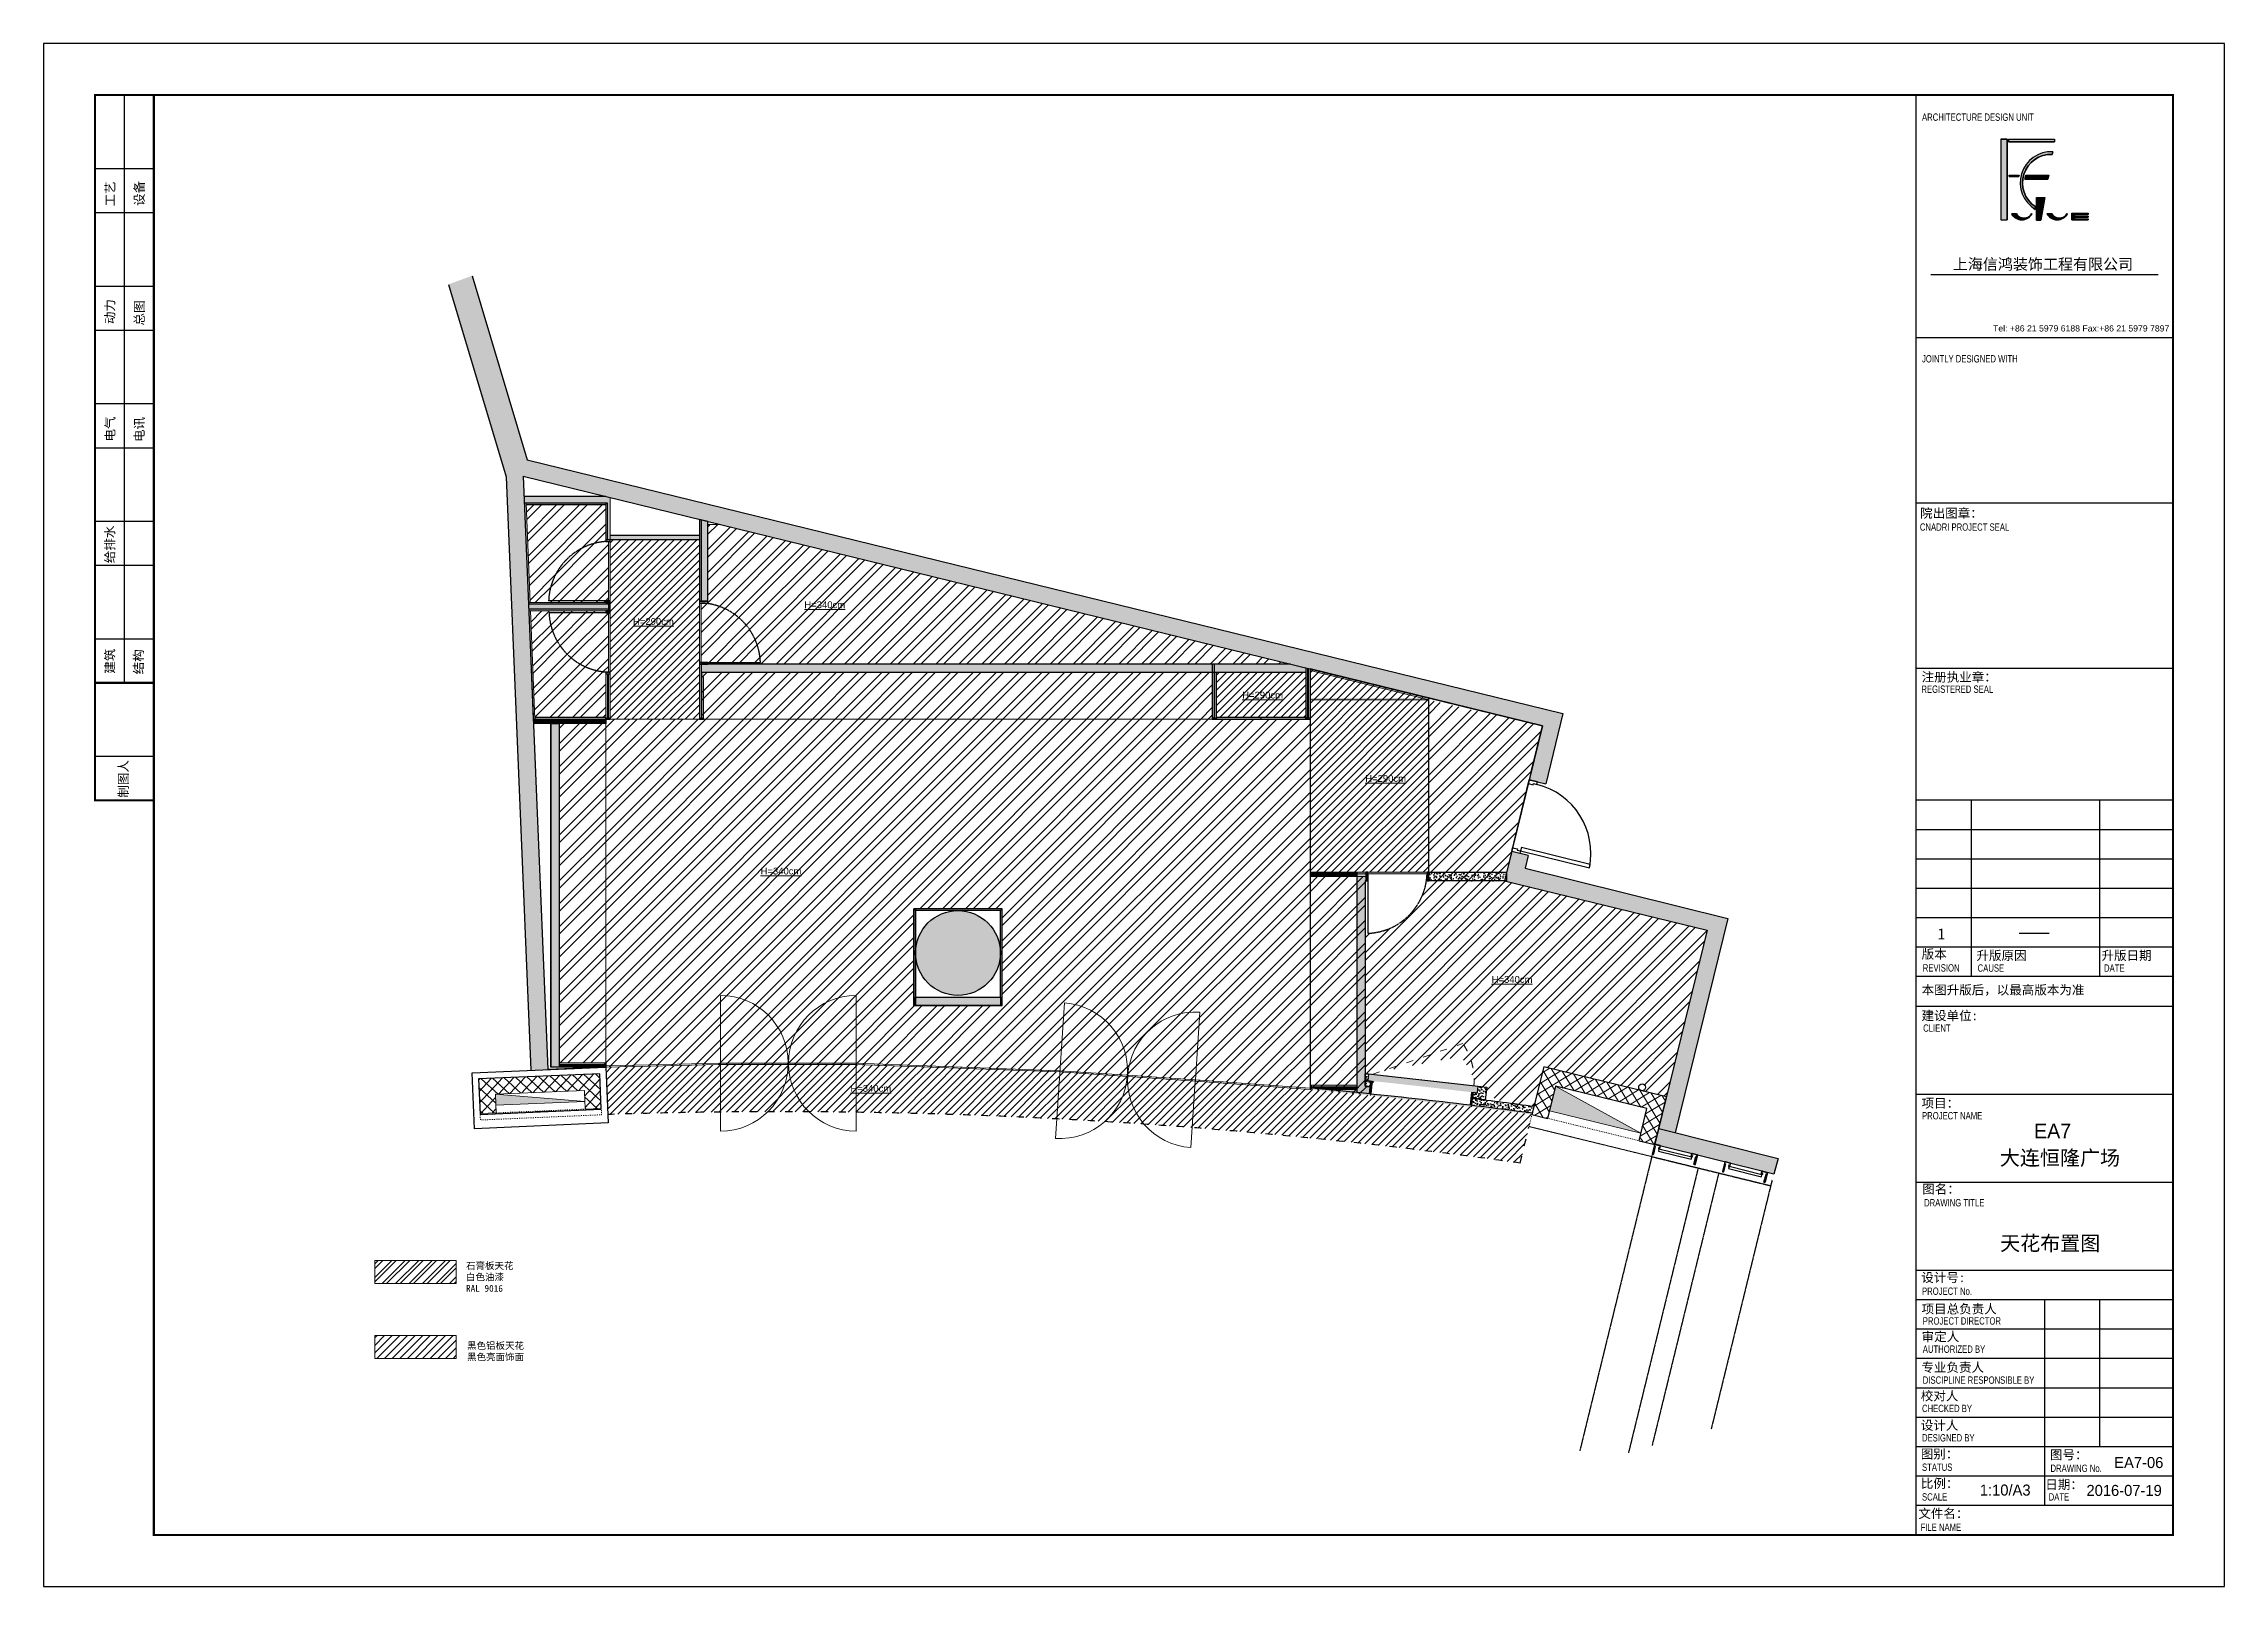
# Model space of a CAD drawing. Header units: millimetres. Extents: x 346472 to 732256, y -34068 to -15883.
# Drawn here: x 500784 to 526503, y -34068 to -15883 of the extents above; entities that cross this region are included whole.
import ezdxf

# ---------------------------------------------------------------- set-up
doc = ezdxf.new("R2010")
doc.units = ezdxf.units.MM
doc.header["$LTSCALE"] = 7
for name, pattern in [('AED-090-P-CRL2$0$ACAD_ISO03W100', [30, 12, -18]), ('AED-090-P-PL02-N$0$ACAD_ISO03W100', [30, 12, -18]), ('DASH', [0.35, 0.25, -0.1]), ('HIDDEN', [0.375, 0.25, -0.125])]:
    doc.linetypes.add(name, pattern=pattern)
doc.layers.get('0').update_dxf_attribs({"lineweight": 0})
for name, color, linetype in [('1', 1, 'Continuous'), ('1_AVT', 1, 'Continuous'), ('1建筑平面', 7, 'Continuous'), ('AED-090-P-PL02-N$0$0_fsbracket', 1, 'Continuous'), ('AED-090-P-PL02-N$0$HoseReelBackground', 255, 'Continuous'), ('WALL', 7, 'Continuous'), ('walls', 7, 'Continuous'), ('图框', 9, 'Continuous')]:
    doc.layers.add(name, color=color, linetype=linetype)
for name, color, linetype, lineweight in [('AED-090-P-CRL2$0$HoseReel', 1, 'Continuous', 13), ('AED-090-P-PL02-N$0$HoseReel', 1, 'Continuous', 13), ('EA7 CEILING', 251, 'Continuous', 9), ('EA7 FLOOR', 253, 'Continuous', 5), ('EA7 furniture', 7, 'Continuous', 5), ('materials', 1, 'Continuous', 40), ('QUOTE', 251, 'Continuous', 5), ('TESTI', 8, 'Continuous', 9)]:
    doc.layers.add(name, color=color, linetype=linetype, lineweight=lineweight)
doc.styles.add('ARIAL', font='Arial.ttf')
doc.styles.add('FUGUE', font='Arial.ttf')
doc.styles.get("Standard").update_dxf_attribs({"font": 'STKaiti.ttf'})
doc.styles.add('图签-仿宋', font='')
doc.styles.add('图签-黑体', font='')
doc.styles.get('图签-仿宋').set_extended_font_data('FangSong_GB2312')
doc.styles.get('图签-黑体').set_extended_font_data('SimHei')
pattern_1 = [(45, (257889.04, -17022.11), (-134.70384, 134.70384), []), (45, (257978.84, -17022.11), (-134.70384, 134.70384), [])]
pattern_2 = [(45, (257889.036, -17022.114), (-44.90128, 44.90128), [])]
pattern_3 = [(50, (52071.515, -328.83), (91.092334, -7.969543), [9.525, -104.775]), (355, (52071.52, -328.83), (-17.62171, 95.528423), [7.62, -83.820292]), (100.451445, (52079.11, -329.49), (73.470624, 87.558876), [8.095004, -89.045122]), (46.1842, (52071.52, -303.43), (135.53952, -21.021164), [14.2875, -157.1625]), (96.635558, (52082.81, -305.18), (118.702067, 123.713062), [12.14251, -133.567804]), (351.18415, (52071.52, -303.43), (118.702067, 123.713062), [11.429984, -125.729866]), (21, (52084.215, -309.78), (75.807196, -51.132599), [9.525, -104.775]), (326, (52084.22, -309.78), (30.901014, 92.093983), [7.62, -83.82]), (71.451445, (52090.53, -314.04), (106.70821, 40.961384), [8.095004, -89.044969]), (37.5, (52071.515, -328.83), (1.5443016, 42.2775194), [0, -82.804, 0, -85.09, 0, -84.1375]), (7.5, (52071.515, -328.83), (33.4098313, 50.0902874), [0, -48.514, 0, -80.899, 0, -32.0675]), (327.5, (52043.194, -328.83), (67.7952976, -2.864372), [0, -31.75, 0, -99.06, 0, -131.445]), (317.5, (52030.494, -328.83), (74.064591, 12.7132455), [0, -41.275, 0, -65.786, 0, -93.345])]

msp = doc.modelspace()

# ---------------------------------------------------------------- texts
at = {"layer": 'TESTI', "char_height": 80, "attachment_point": 1}
for s, insert in [('{\\f@Arial Unicode MS|b0|i0|c0|p34;\\LH=340cm}', (509755.9, -22457.5, 0.3)), ('{\\f@Arial Unicode MS|b0|i0|c0|p34;\\LH=290cm}', (507735.4, -22654.7, 0.3)), ('{\\f@Arial Unicode MS|b0|i0|c0|p34;\\LH=290cm}', (514919.5, -23522.3, 0.3)), ('{\\f@Arial Unicode MS|b0|i0|c0|p34;\\LH=290cm}', (516370.4, -24504.8, 0.3)), ('{\\f@Arial Unicode MS|b0|i0|c0|p34;\\LH=340cm}', (509239.7, -25596.7, 0.3)), ('{\\f@Arial Unicode MS|b0|i0|c0|p34;\\LH=340cm}', (517861.6, -26874, 0.3)), ('{\\f@Arial Unicode MS|b0|i0|c0|p34;\\LH=340cm}', (510299, -28158.1, 0.3)), ('{\\fSimSun|b0|i0|c134|p2;石膏板天花\\P白色油漆\\P\\fSimSun|b0|i0|c0|p2;RAL 9016}', (505765.5, -30248.8, 0.3)), ('{\\fSimSun|b0|i0|c134|p2;黑色铝板天花\\P黑色亮面饰面}', (505778.1, -31191, 0.3))]:
    msp.add_mtext_dynamic_manual_height_columns(s, width=4467.949, gutter_width=12.5, heights=[0], dxfattribs=dict(at, insert=insert))
at = {"layer": '图框', "color": 251, "style": 'ARIAL', "width": 0.75}
for s, height, p in [('ARCHITECTURE DESIGN UNIT', 86.596, (522937.2, -16792.6)), ('JOINTLY DESIGNED WITH', 86.596, (522937.2, -19641.1)), ('CNADRI PROJECT SEAL', 86.596, (522912.1, -21624.6)), ('REGISTERED SEAL', 86.596, (522929.6, -23535.7)), ('REVISION', 86.6, (522946.3, -26821.2)), ('CAUSE', 86.6, (523593.1, -26823.2)), ('DATE', 86.6, (525083.9, -26823.2)), ('CLIENT', 86.6, (522951, -27530.6)), ('PROJECT NAME', 86.596, (522937.2, -28563.8)), ('DRAWING TITLE', 86.596, (522961.6, -29589.5)), ('PROJECT No.', 86.596, (522937.2, -30632.1)), ('PROJECT DIRECTOR', 86.596, (522946.3, -30982.9)), ('AUTHORIZED BY', 86.596, (522946.3, -31315.4)), ('DISCIPLINE RESPONSIBLE BY', 86.596, (522946.3, -31680)), ('CHECKED BY', 86.6, (522937.2, -32013.9)), ('DESIGNED BY', 86.596, (522937.2, -32360.3)), ('STATUS', 86.6, (522937.2, -32706.7)), ('DRAWING No.', 86.596, (524452.4, -32719.6)), ('SCALE', 86.6, (522937.2, -33057)), ('DATE', 86.6, (524431, -33057)), ('FILE NAME', 86.6, (522920, -33414.4))]:
    msp.add_text(s, height=height, dxfattribs=at).set_placement(p)
at = {"layer": '图框', "color": 251, "style": '图签-黑体'}
for s, p in [('工艺', (501622.5, -17801.9)), ('设备', (501966.7, -17796.3)), ('动力', (501618.9, -19189.6)), ('总图', (501966.7, -19205.6)), ('电气', (501622.5, -20573)), ('电讯', (501966.7, -20579.3)), ('给排水', (501618.8, -22007.6)), ('建筑', (501619.2, -23309.4)), ('结构', (501957.9, -23317.4)), ('制图人', (501778.2, -24771.5))]:
    msp.add_text(s, height=108.25, rotation=90, dxfattribs=at).set_placement(p)
at = {"layer": '图框', "color": 251}
for s, height, style, p in [('院出图章：', 108.25, '图签-黑体', (522915.1, -21472.1)), ('注册执业章：', 108.25, '图签-黑体', (522932.6, -23402.5)), ('1', 129.9, '图签-仿宋', (523120.8, -26442.4)), ('版本', 108.25, '图签-黑体', (522932.6, -26668.8)), ('升版原因', 108.25, '图签-黑体', (523579.4, -26685)), ('升版日期', 108.25, '图签-黑体', (525054.1, -26685)), ('本图升版后，以最高版本为准', 108.245, '图签-黑体', (522932.6, -27091.4)), ('建设单位:', 108.25, '图签-黑体', (522931.6, -27394.6)), ('项目：', 108.25, '图签-黑体', (522931.6, -28426)), ('图名：', 108.25, '图签-黑体', (522940.3, -29438.7)), ('设计号:', 108.25, '图签-黑体', (522928.5, -30481.4)), ('项目总负责人', 108.25, '图签-黑体', (522932.6, -30851.9)), ('审定人', 108.25, '图签-黑体', (522932.6, -31178.7)), ('专业负责人', 108.25, '图签-黑体', (522930.4, -31540.3)), ('校对人', 108.25, '图签-黑体', (522922.8, -31876.9)), ('设计人', 108.25, '图签-黑体', (522922.8, -32223.3)), ('图别：', 108.25, '图签-黑体', (522922.8, -32561.2)), ('图号：', 108.25, '图签-黑体', (524446, -32570.5)), ('比例：', 108.25, '图签-黑体', (522923.5, -32908.4)), ('日期：', 108.25, '图签-黑体', (524391.1, -32922.3)), ('文件名：', 108.25, '图签-黑体', (522894, -33263.6))]:
    msp.add_text(s, height=height, dxfattribs=dict(at, style=style)).set_placement(p)
for s, height, p in [('EA7', 173.19, (524258.4, -28786.2)), ('大连恒隆广场', 173.19, (523855.5, -29103.8)), ('2016-07-19', 129.89, (524876.5, -33002.2))]:
    msp.add_text(s, height=height, dxfattribs=at).set_placement(p)
at = {"layer": '图框', "color": 251, "insert": (524363.8, -18490), "char_height": 129.895, "width": 3030.873, "attachment_point": 5, "line_spacing_factor": 0.66852, "style": 'FUGUE'}
msp.add_mtext('{\\fSimSun|b0|i0|c134|p2;上海信鸿装饰工程有限公司}', dxfattribs=at)
at = {"layer": '图框', "color": 251, "insert": (523775.1, -19277.1), "char_height": 132.56, "attachment_point": 7, "line_spacing_factor": 0.66852, "style": 'FUGUE'}
msp.add_mtext('{\\H0.55168x;\\C7;Tel: +86 21 5979 6188 Fax:+86 21 5979 7897}', dxfattribs=at)
at = {"layer": '图框', "color": 251}
for s, insert, char_height, width, attachment_point in [('\\pi151;{\\fSimSun|b0|i0|c134|p2;天花布置图}', (523707.5, -29936.8), 173.193, 1602.577, 1), ('EA7-06', (525203.9, -32609.4), 129.89, 67.606, 4), ('1:10/A3', (523618.6, -32933.9), 129.89, 67.606, 4)]:
    msp.add_mtext(s, dxfattribs=dict(at, insert=insert, char_height=char_height, width=width, attachment_point=attachment_point))

# ---------------------------------------------------------------- blocks, each defined once
blk = doc.blocks.new('AED-090-P-PL02-N$0$FS-CURTAIN')
at = {"layer": 'AED-090-P-PL02-N$0$0_fsbracket', "extrusion": (-0.002001, -0.152735, 0.988265)}
for p, q in [((-259, 5, 1), (-261, -110, -16)), ((-258, -110, -16), (-256, 5, 1)), ((-193, 8, 2), (-254, 9, 2)), ((-254, 6, 2), (-193, 5, 2)), ((-192, 4, 1), (-193, -32, -4)), ((-190, -32, -4), (-189, 4, 1)), ((196, 2, 2), (257, 1, 2)), ((-261, -114, -17), (-250, -114, -17)), ((-260, -40, -5), (-260, -43, -6)), ((-250, -112, -16), (-256, -111, -16)), ((-247, -16, -2), (-249, -110, -16)), ((-246, -110, -16), (-244, -16, -2)), ((-204, -16, -2), (-205, -32, -4)), ((-201, -16, -2), (-204, -16, -2)), ((-202, -32, -4), (-201, -16, -2)), ((-194, -33, -4), (-200, -33, -4)), ((-200, -36, -5), (-194, -36, -5)), ((190, -38, -4), (191, -2, 1)), ((194, -2, 1), (193, -38, -4)), ((195, -39, -4), (201, -40, -4)), ((201, -43, -5), (195, -42, -5)), ((257, -2, 2), (196, -1, 2)), ((202, -38, -4), (203, -23, -2)), ((203, -23, -2), (206, -23, -2)), ((206, -23, -2), (205, -38, -4)), ((244, -118, -16), (246, -23, -2)), ((249, -24, -2), (247, -118, -16)), ((249, -119, -17), (255, -119, -17)), ((260, -123, -17), (249, -122, -17)), ((256, -118, -16), (258, -3, 1)), ((261, -3, 1), (259, -118, -16)), ((260, -48, -6), (260, -51, -6))]:
    blk.add_line(p, q, dxfattribs=at)
at = {"layer": 'AED-090-P-PL02-N$0$0_fsbracket', "extrusion": (-0.002001, -0.152735, 0.988265), "elevation": 1}
for points in [[(-247, -19), (-244, -19)], [(249, -20), (246, -20)]]:
    blk.add_lwpolyline(points, dxfattribs=at)
blk.add_lwpolyline([(201, -40), (-199, -39), (-199, -64), (201, -65)], close=True, dxfattribs=at)
at = {"layer": 'AED-090-P-PL02-N$0$0_fsbracket', "extrusion": (-0.002001, -0.152735, 0.988265)}
for centre, radius, start, end in [((-254, 2, 1), 4.5, 89.8432, 179.8432), ((-254, 2, 1), 1.5, 89.8432, 179.8432), ((-193, 1, 1), 4.5, 359.8432, 89.8431), ((-193, 1, 1), 1.5, 359.8431, 89.8432), ((196, 0, 1), 4.5, 89.8431, 179.8431), ((257, 0, 1), 4.5, 359.8431, 89.8431), ((-255, -114, 1), 4.5, 179.8432, 269.8431), ((-255, -114, 1), 1.5, 179.8432, 269.8431), ((-249, -114, 1), 1.5, 269.8432, 359.8432), ((-249, -114, 1), 4.5, 269.8432, 359.8432), ((-200, -35, 1), 4.5, 179.8432, 269.8431), ((-200, -35, 1), 1.5, 179.8432, 269.8432), ((-194, -35, 1), 1.5, 269.8431, 359.8431), ((-194, -35, 1), 4.5, 269.8431, 359.8432), ((195, -36, 1), 4.5, 179.8431, 269.8431), ((195, -36, 1), 1.5, 179.8431, 269.8431), ((196, 0, 1), 1.5, 89.8431, 179.8432), ((201, -36, 1), 1.5, 269.8431, 359.8431), ((201, -36, 1), 4.5, 269.8431, 359.8431), ((250, -116, 1), 4.5, 179.8431, 269.8431), ((250, -116, 1), 1.5, 179.8431, 269.8431), ((256, -116, 1), 1.5, 269.8432, 359.8431), ((256, -116, 1), 4.5, 269.8432, 359.8431), ((257, 0, 1), 1.5, 359.8431, 89.8431)]:
    blk.add_arc(centre, radius, start, end, dxfattribs=at)

# ---------------------------------------------------------------- hatches: boundary and pattern name
h = msp.add_hatch()
h.set_pattern_fill('ANSI32', color=8, scale=300)
h.set_pattern_definition([(45, (332518.66, -125752.95), (-79.54951, 79.54951), []), (45, (332571.69, -125752.95), (-79.54951, 79.54951), [])])
h.paths.add_polyline_path([(504689.6, -30227.3), (504689.6, -30499.3), (505649.9, -30499.3), (505649.9, -30227.3)])
h = msp.add_hatch()
h.set_pattern_fill('ANSI31', color=1, scale=20)
h.set_pattern_definition([(45, (400922.15, -22920.86), (-44.90128, 44.90128), [])])
h.paths.add_polyline_path([(505649.9, -31110.9), (504689.6, -31110.9), (504689.6, -31381.1), (505649.9, -31381.1)])
at = {"layer": 'AED-090-P-CRL2$0$HoseReel', "extrusion": (0.000187716, -0.000339531, 1)}
h = msp.add_hatch(dxfattribs=at)
h.set_pattern_fill('ANSI37', color=8, scale=30, angle=-191.13875, style=0)
h.set_pattern_definition([(211.247, (519947.4, -28224.7), (49.409, -81.433), []), (301.247, (519947.4, -28224.7), (81.433, 49.409), [])])
h.paths.add_polyline_path([(519784.7, -28860.3), (519922.5, -28296.9), (518475.3, -27942.7), (518337.4, -28506.1), (518521.9, -28551.2), (518614.6, -28172.4), (519692.8, -28436.3), (519600.1, -28815.1)])
at = {"layer": 'AED-090-P-CRL2$0$HoseReel'}
for points in [[(516415.3, -28258.5), (516435.1, -28260.6), (516451.4, -28111.8), (516430.9, -28109.7)], [(517608.2, -28393.1), (517627.9, -28395.5), (517643.5, -28245.6), (517623.5, -28245.6)]]:
    msp.add_hatch(color=256, dxfattribs=at).paths.add_polyline_path(points)
at = {"layer": 'AED-090-P-CRL2$0$HoseReel', "extrusion": (0.000187716, -0.000339531, 1)}
msp.add_hatch(color=256, dxfattribs=at).paths.add_polyline_path([(519621.5, -28727.7), (518543.3, -28463.8), (518614.6, -28172.4)])
at = {"layer": 'AED-090-P-PL02-N$0$HoseReel', "extrusion": (0.001481, 7.72385e-05, 0.999999)}
h = msp.add_hatch(dxfattribs=at)
h.set_pattern_fill('ANSI37', color=8, scale=30, angle=-174.92964, style=0)
h.set_pattern_definition([(227.456, (507346.57, -27948.53), (70.1766, -64.4035), []), (317.456, (507346.57, -27948.53), (64.4035, 70.1766), [])])
h.paths.add_polyline_path([(507360.4, -28434.4), (507342.8, -28024.8), (505914.2, -28086.1), (505931.7, -28495.7), (506121.6, -28487.6), (506112.1, -28267.8), (507161.2, -28222.8), (507170.6, -28442.6)])
msp.add_hatch(color=256, dxfattribs=at).paths.add_polyline_path([(507166.7, -28352.7), (506117.7, -28397.7), (506112.1, -28267.8)])
at = {"layer": 'EA7 CEILING', "linetype": 'ByBlock', "lineweight": 5}
h = msp.add_hatch(dxfattribs=at)
h.set_pattern_fill('ANSI32', color=253, scale=20)
h.set_pattern_definition(pattern_1)
h.paths.add_polyline_path([(507445.1, -22590.7), (506745.1, -22590.7, 0.393765), (507445.1, -23290.7)])
h.paths.add_polyline_path([(507445.1, -21750.7), (507440.1, -21750.7, 0.393765), (506740.1, -22450.7), (507445.1, -22450.7)])
h.paths.add_polyline_path([(507415.1, -21320.7), (506474.9, -21320.7), (506521.9, -22470.7), (507415.1, -22470.7), (507415.1, -22450.7), (506740.1, -22450.7, -0.3838402), (507415.1, -21752), (507415.1, -21730.7)])
h.paths.add_polyline_path([(507415.1, -23289, -0.3818607), (506745.1, -22590.7), (507415.1, -22590.7), (507415.1, -22570.7), (506526.9, -22570.7), (506578.3, -23825.8), (507415.1, -23826.6)])
h = msp.add_hatch(dxfattribs=at)
h.set_pattern_fill('ANSI32', color=253, scale=20)
h.paths.add_polyline_path([(511567.4, -23846.6), (508567.4, -23846.6), (508567.4, -23846.6), (508517.4, -23846.6), (508517.4, -23846.6), (508517.4, -23846.6), (507465.1, -23846.6), (507415.1, -23846.6), (507415.1, -23886.9), (507415.1, -23886.9), (507415.1, -27896.6), (507415.1, -27896.6), (507415.1, -27946.4, -0.0153487), (511567.4, -27950.4), (511567.4, -27222.1), (511067.4, -27222.1), (511047.4, -27222.1), (511047.4, -26082.1), (511067.4, -26082.1), (511567.4, -26082.1)])
h.paths.add_polyline_path([(515719.7, -23846.6), (515669.7, -23846.6), (515669.7, -23846.6), (515669.7, -23846.6), (514617.4, -23846.6), (514617.4, -23846.6), (514567.4, -23846.6), (514567.4, -23846.6), (514567.4, -23846.6), (511567.4, -23846.6), (511567.4, -26082.1), (512087.4, -26082.1), (512087.4, -27222.1), (511567.4, -27222.1), (511567.4, -27950.4, -0.0153784), (515719.6, -28210), (515719.7, -28159.9), (515719.7, -28159.9), (515719.7, -25700.1), (515719.7, -25700.1), (515719.7, -25650.1), (515719.7, -25650.1)])
h.paths.add_polyline_path([(512439.3, -22450.3), (511567.4, -22236.9), (511567.4, -23196.6), (512440.1, -23196.6)])
h.paths.add_polyline_path([(512439.3, -22450.3), (512440.1, -23196.6), (515488.5, -23196.6)])
h.paths.add_polyline_path([(511567.4, -22236.9), (508762.6, -21550.5), (508617.4, -21550.5), (508617.4, -22456.6), (508617.4, -22483.9, -0.3621335), (509237.4, -23176.6), (508617.4, -23176.6), (508617.4, -23196.6), (511567.4, -23196.6)])
h.paths.add_polyline_path([(508537.4, -22476.6), (508537.4, -23176.6), (509237.4, -23176.6, 0.393765)])
h = msp.add_hatch(dxfattribs=at)
h.set_pattern_fill('ANSI31', color=1, scale=20)
h.set_pattern_definition(pattern_2)
h.paths.add_polyline_path([(508517.4, -22476.6), (508517.4, -22456.6), (508517.4, -21730.7), (507465.1, -21730.7), (507465.1, -21750.7), (507465.1, -22450.7), (507465.1, -22470.7), (507465.1, -22570.7), (507465.1, -22590.7), (507465.1, -23290.7), (507465.1, -23310.7), (507465.1, -23846.6), (508517.4, -23846.6), (508517.4, -23196.6), (508517.4, -23186.6), (508517.4, -23176.6)])
h = msp.add_hatch(dxfattribs=at)
h.set_pattern_fill('ANSI32', color=253, scale=20)
h.paths.add_polyline_path([(511567.4, -23296.6), (508547.4, -23296.6), (508547.4, -23826.6), (508567.4, -23846.6), (511567.4, -23846.6)])
h.paths.add_polyline_path([(512440.2, -23296.6), (511567.4, -23296.6), (511567.4, -23846.6), (512440.8, -23846.6)])
h.paths.add_polyline_path([(514567.4, -23296.6), (512440.2, -23296.6), (512440.8, -23846.6), (514567.4, -23846.6)])
h = msp.add_hatch(dxfattribs=at)
h.set_pattern_fill('ANSI31', color=1, scale=20)
h.set_pattern_definition(pattern_2)
h.paths.add_polyline_path([(517119.7, -23595.9), (515719.7, -23253.2), (515719.7, -23846.6), (515719.7, -25650.1), (516269.7, -25650.1), (516379.7, -25650.1), (516379.7, -25650.1), (516269.7, -25650.1), (516269.7, -25650.1), (516379.7, -25650.1), (516399.7, -25650.1), (516576.5, -25650.1), (517099.7, -25650.1), (517119.7, -25650.1), (517119.7, -25650.1)])
h.paths.add_polyline_path([(515669.7, -23296.6), (514617.4, -23296.6), (514617.4, -23826.6), (515669.7, -23826.6)])
h = msp.add_hatch(dxfattribs=at)
h.set_pattern_fill('ANSI32', color=253, scale=20)
h.set_pattern_definition(pattern_1)
edge = h.paths.add_edge_path()
edge.add_line((520402.8, -26334.9), (518013.3, -25750.1))
edge.add_line((518013.3, -25750.1), (518142.6, -25221.7))
edge.add_line((518142.6, -25221.7), (517119.7, -25221.7))
edge.add_line((517119.7, -25221.7), (517119.7, -25750))
edge.add_line((517119.7, -25750), (517119.7, -25750.1))
edge.add_line((517119.7, -25750.1), (517100.1, -25644.5))
edge.add_arc((516374.2, -25644.5), 726, -90.35364, 0, ccw=False)
edge.add_line((516369.7, -26370.5), (516369.7, -28173.3))
edge.add_arc((516395.8, -28101.6), 76.3, 249.9722, 439.54297)
edge.add_line((516409.7, -28026.6), (517505.9, -27819.3))
edge.add_arc((518399.1, -27550.8), 932.7, 196.73356, 221.83776)
edge.add_arc((518283.6, -27590.9), 821.2, 225.1297, 275.43116)
edge.add_line((518361.3, -28408.4), (518475.3, -27942.7))
edge.add_line((518475.3, -27942.7), (519626.3, -28224.4))
edge.add_arc((519635.8, -28185.6), 40, 180, 256.2472, ccw=False)
edge.add_arc((519635.8, -28185.6), 40, 0, 180, ccw=False)
edge.add_arc((519635.8, -28185.6), 40, -103.7528, 0, ccw=False)
edge.add_line((519626.3, -28224.4), (519922.6, -28297))
edge.add_line((519922.6, -28297), (520402.8, -26334.9))
h.paths.add_polyline_path([(518460.2, -23923.9), (517119.7, -23620.3), (517119.7, -25221.7), (518142.6, -25221.7)])
edge = h.paths.add_edge_path(flags=17)
edge.add_line((517505.9, -27819.3), (516409.7, -28026.6))
edge.add_arc((506241.9, -123806.5), 96318.1, 83.165338, 83.940298, ccw=False)
edge.add_arc((518399.1, -27550.8), 932.7, 196.73356, 221.83776, ccw=False)
h = msp.add_hatch(dxfattribs=at)
h.set_pattern_fill('ANSI32', color=253, scale=20)
h.paths.add_polyline_path([(506865.5, -23886.9), (507415.1, -23886.9), (507415.1, -27896.6), (506865.5, -27896.6)])
h = msp.add_hatch(dxfattribs=at)
h.set_pattern_fill('ANSI32', color=253, scale=20)
h.paths.add_polyline_path([(516369.7, -25750.1), (516379.7, -25750.1), (516379.7, -25700.1), (516269.7, -25700.1), (516269.7, -25700.1), (515719.7, -25700.1), (515719.7, -25700.1), (515719.7, -28210, -0.0026504), (516433.4, -28280.5), (516435.5, -28260.6), (516443.8, -28181, 0.000275), (516369.7, -28173.3)])
h = msp.add_hatch(dxfattribs=at)
h.set_pattern_fill('ANSI31', color=1, scale=20)
h.set_pattern_definition(pattern_2)
edge = h.paths.add_edge_path()
edge.add_arc((509428.7, -95530.3), 67613.7, 82.428735, 91.706508, ccw=False)
edge.add_line((518337.4, -28506.1), (518197.1, -29079.2))
edge.add_arc((509468.8, -91665.9), 63192.4, 82.060778, 91.840622)
edge.add_line((507439.1, -28506.1), (507415.1, -27946.6))
at = {"layer": 'EA7 furniture', "lineweight": 5}
h = msp.add_hatch(color=256, dxfattribs=at)
h.dxf.hatch_style = 1
h.paths.add_polyline_path([(507465.1, -21232.9), (507415.1, -21220.7), (506449.9, -21220.7), (506453.3, -21300.7), (507435.1, -21300.7), (507435.1, -21730.7), (507465.1, -21730.7)])
h = msp.add_hatch(color=256, dxfattribs=at)
h.dxf.hatch_style = 1
h.paths.add_polyline_path([(507445.1, -22470.7), (507415.1, -22470.7), (506501.9, -22470.7), (506502.7, -22490.7), (507445.1, -22490.7)])
h.paths.add_polyline_path([(506474.1, -21300.7), (506454.1, -21300.7), (506501.9, -22470.7), (506521.9, -22470.7)])
h = msp.add_hatch(color=256, dxfattribs=at)
h.dxf.hatch_style = 1
h.paths.add_polyline_path([(507435.1, -21300.7), (507415.1, -21300.7), (507415.1, -21730.7), (507435.1, -21730.7)])
h = msp.add_hatch(color=1, dxfattribs=at)
h.dxf.hatch_style = 1
h.paths.add_polyline_path([(507465.1, -21730.7), (507415.1, -21730.7), (507415.1, -21750.7), (507465.1, -21750.7)])
h.paths.add_polyline_path([(507465.1, -23290.7), (507415.1, -23290.7), (507415.1, -23310.7), (507465.1, -23310.7)])
h = msp.add_hatch(color=256, dxfattribs=at)
h.dxf.hatch_style = 1
h.paths.add_polyline_path([(507465.1, -21750.7), (507445.1, -21750.7), (507445.1, -22450.7), (507465.1, -22450.7)])
h = msp.add_hatch(color=256, dxfattribs=at)
h.dxf.hatch_style = 1
h.paths.add_polyline_path([(507445.1, -22490.7), (506502.7, -22490.7), (506505.2, -22550.7), (507445.1, -22550.7)])
h = msp.add_hatch(color=256, dxfattribs=at)
h.dxf.hatch_style = 1
h.paths.add_polyline_path([(507445.1, -22550.7), (506505.2, -22550.7), (506506, -22570.7), (507445.1, -22570.7)])
h.paths.add_polyline_path([(506548.3, -23860), (506964.8, -23860), (506964.8, -23622.9), (506548.3, -23622.9)], flags=9)
h.paths.add_polyline_path([(507042.5, -23708.5), (507356.5, -23708.5), (507356.5, -23471.4), (507042.5, -23471.4)], flags=9)
h = msp.add_hatch(color=256, dxfattribs=at)
h.dxf.hatch_style = 1
h.paths.add_polyline_path([(506526.9, -22570.7), (506506.9, -22570.7), (506559.1, -23846.6), (506579.1, -23846.6)])
h = msp.add_hatch(color=1, dxfattribs=at)
h.dxf.hatch_style = 1
h.paths.add_polyline_path([(507415.1, -22450.7), (507415.1, -22470.7), (507465.1, -22470.7), (507465.1, -22450.7)])
h.paths.add_polyline_path([(507465.1, -22570.7), (507415.1, -22570.7), (507415.1, -22590.7), (507445.1, -22590.7), (507465.1, -22590.7)])
h = msp.add_hatch(color=256, dxfattribs=at)
h.dxf.hatch_style = 1
h.paths.add_polyline_path([(507465.1, -22470.7), (507445.1, -22470.7), (507445.1, -22570.7), (507465.1, -22570.7)])
h = msp.add_hatch(color=256, dxfattribs=at)
h.dxf.hatch_style = 1
h.paths.add_polyline_path([(507465.1, -22590.7), (507445.1, -22590.7), (507445.1, -23290.7), (507465.1, -23290.7)])
h = msp.add_hatch(color=1, dxfattribs=at)
h.dxf.hatch_style = 1
h.paths.add_polyline_path([(508617.4, -23176.6), (508537.4, -23176.6), (508517.4, -23176.6), (508517.4, -23196.6), (508617.4, -23196.6)])
h.paths.add_polyline_path([(508617.4, -22456.6), (508517.4, -22456.6), (508517.4, -22476.6), (508617.4, -22476.6)])
h = msp.add_hatch(color=256, dxfattribs=at)
h.dxf.hatch_style = 1
h.paths.add_polyline_path([(508537.4, -22476.6), (508517.4, -22476.6), (508517.4, -23176.6), (508537.4, -23176.6)])
h = msp.add_hatch(color=256, dxfattribs=at)
h.dxf.hatch_style = 1
h.paths.add_polyline_path([(507415.1, -23290.7), (507415.1, -23846.6), (507435.1, -23826.6), (507435.1, -23310.7), (507415.1, -23310.7)])
h = msp.add_hatch(dxfattribs=at)
h.set_pattern_fill('ANSI31', color=256, scale=2)
h.set_pattern_definition([(45, (-125925.187, -160906.137), (-4.49012806, 4.49012806), [])])
h.paths.add_polyline_path([(507445.1, -23310.7), (507435.1, -23310.7), (507435.1, -23826.6), (507445.1, -23826.6)])
h = msp.add_hatch(color=256, dxfattribs=at)
h.dxf.hatch_style = 1
h.paths.add_polyline_path([(507465.1, -23310.7), (507445.1, -23310.7), (507445.1, -23826.6), (507465.1, -23846.6)])
h = msp.add_hatch(color=256, dxfattribs=at)
h.dxf.hatch_style = 1
h.paths.add_polyline_path([(508537.4, -23826.6), (508517.4, -23846.6), (508517.4, -23196.6), (508537.4, -23196.6)])
h = msp.add_hatch(dxfattribs=at)
h.set_pattern_fill('ANSI31', color=256, scale=2)
h.set_pattern_definition([(45, (-124822.8993, -160906.137), (-4.49012806, 4.49012806), [])])
h.paths.add_polyline_path([(508547.4, -23297.3), (508537.4, -23297.3), (508537.4, -23826.6), (508547.4, -23826.6)])
h = msp.add_hatch(dxfattribs=at)
h.set_pattern_fill('ANSI31', color=256, scale=2)
h.set_pattern_definition([(45, (-118772.8993, -160906.137), (-4.49012806, 4.49012806), [])])
h.paths.add_polyline_path([(514597.4, -23297.3), (514587.4, -23297.3), (514587.4, -23826.6), (514597.4, -23826.6)])
h = msp.add_hatch(dxfattribs=at)
h.set_pattern_fill('ANSI31', color=256, scale=2)
h.set_pattern_definition([(45, (-117670.6084, -160906.137), (-4.49012806, 4.49012806), [])])
h.paths.add_polyline_path([(515699.7, -23248.3), (515689.7, -23245.9), (515689.7, -23826.6), (515699.7, -23826.6)])
h = msp.add_hatch(color=256, dxfattribs=at)
h.dxf.hatch_style = 1
h.paths.add_polyline_path([(515719.7, -23273.8), (515719.7, -23253.2), (517119.7, -23595.9), (517119.7, -23616.4)])
h = msp.add_hatch(color=256, dxfattribs=at)
h.dxf.hatch_style = 1
h.paths.add_polyline_path([(515719.7, -23616.4), (515719.7, -23596.4), (517119.7, -23595.9), (517119.7, -23616.4)])
at = {"layer": 'EA7 furniture', "lineweight": 9}
h = msp.add_hatch(dxfattribs=at)
h.set_pattern_fill('ANSI31', color=256, scale=2, angle=90)
h.set_pattern_definition([(135, (644474.637, -648859.7035), (-4.49012806, -4.49012806), [])])
h.paths.add_polyline_path([(506559.1, -23846.6), (506561.2, -23897.2), (507415.1, -23896.6), (507415.1, -23846.6)])
at = {"layer": 'EA7 furniture', "lineweight": 5}
h = msp.add_hatch(color=5, dxfattribs=at)
h.dxf.hatch_style = 1
h.paths.add_polyline_path([(507105.2, -23825.8), (506578.3, -23825.8), (506579.1, -23845.8), (507105.2, -23845.8)])
h.paths.add_polyline_path([(507415.1, -23825.8), (507129.1, -23825.8), (507129.1, -23845.8), (507415.1, -23846.6), (507415.1, -23845.8)])
h.paths.add_polyline_path([(507129.1, -23825.8), (507105.2, -23825.8), (507105.2, -23845.8), (507129.1, -23845.8)])
h = msp.add_hatch(color=5, dxfattribs=at)
h.dxf.hatch_style = 1
h.paths.add_polyline_path([(515143.6, -23826.6), (514617.4, -23826.6), (514617.4, -23846.6), (515143.6, -23846.6)])
h.paths.add_polyline_path([(515669.7, -23826.6), (515167.4, -23826.6), (515167.4, -23846.6), (515669.7, -23846.6), (515669.7, -23846.6)])
h.paths.add_polyline_path([(515167.4, -23826.6), (515143.6, -23826.6), (515143.6, -23846.6), (515167.4, -23846.6)])
at = {"layer": 'EA7 furniture', "lineweight": 9}
h = msp.add_hatch(dxfattribs=at)
h.set_pattern_fill('ANSI31', color=256, scale=2, angle=90)
h.set_pattern_definition([(135, (649786.984, -650663.13), (-4.49012806, -4.49012806), [])])
h.paths.add_polyline_path([(516269.7, -25650.1), (516269.7, -25700), (515719.7, -25700), (515719.7, -25650.1)])
at = {"layer": 'EA7 furniture', "lineweight": 5}
h = msp.add_hatch(color=256, dxfattribs=at)
h.dxf.hatch_style = 1
h.paths.add_polyline_path([(515739.7, -25670.1), (515719.7, -25650.1), (516379.7, -25650.1), (516379.7, -25670.1)])
h = msp.add_hatch(color=256, dxfattribs=at)
h.dxf.hatch_style = 1
h.paths.add_polyline_path([(516399.7, -25670), (516399.7, -25650.1), (517099.7, -25650.1), (517099.7, -25670.1)])
h = msp.add_hatch(dxfattribs=at)
h.set_pattern_fill('ANSI31', color=256, scale=2, angle=90)
h.set_pattern_definition([(135, (644474.6354, -656959.7035), (-4.49012806, -4.49012806), [])])
h.paths.add_polyline_path([(507395.1, -27916.6), (506865.1, -27916.6), (506865.1, -27946.6), (507395.1, -27946.6)])
h = msp.add_hatch(dxfattribs=at)
h.set_pattern_fill('ANSI31', color=256, scale=2, angle=90)
h.set_pattern_definition([(135, (644472.8775, -657218.175), (-4.49012806, -4.49012806), [])])
edge = h.paths.add_edge_path()
edge.add_arc((509425.5, -95564.9), 67668.4, 84.481049, 84.645908)
edge.add_line((515739.7, -28191.8), (515739.7, -28180))
edge.add_line((515739.7, -28180), (516269.7, -28180.6))
edge.add_line((516269.7, -28180.6), (516269.6, -28210.6))
edge.add_line((516269.6, -28210.6), (515933.5, -28210.2))
h = msp.add_hatch(color=6, dxfattribs=at)
h.dxf.hatch_style = 1
h.paths.add_polyline_path([(515933.5, -28210.2), (516269.6, -28210.6), (516269.7, -28160.6), (515719.7, -28159.9), (515719.6, -28210, -0.0026507), (516433.4, -28280.5), (516435.5, -28260.6, 0.001864)])
h.paths.add_polyline_path([(515739.6, -28191.8, -0.0007098), (515930.9, -28209.9), (516269.7, -28209.9), (516269.7, -28180.6), (515739.7, -28180)], flags=16)
h = msp.add_hatch(color=4, dxfattribs=at)
h.dxf.hatch_style = 1
edge = h.paths.add_edge_path()
edge.add_line((516435.5, -28260.6), (516433.4, -28280.5))
edge.add_arc((503825.5, -145065.9), 117464, 83.252991, 83.838343, ccw=False)
edge.add_line((517625.8, -28415.4), (517627.9, -28395.5))
edge.add_arc((503821.3, -145104.1), 117522.4, 83.25328, 83.83834)
h = msp.add_hatch(color=4, dxfattribs=at)
h.dxf.hatch_style = 1
h.paths.add_polyline_path([(516435.5, -28260.6), (516433.4, -28280.5, -0.0044349), (517625.8, -28415.4), (517627.9, -28395.5, 0.0044336)])
h = msp.add_hatch(color=6, dxfattribs=at)
h.dxf.hatch_style = 1
h.paths.add_polyline_path([(517627.9, -28395.5), (517625.8, -28415.4, -0.0026509), (518337.4, -28506.1), (518342.2, -28486.6, 0.0026601)])
at = {"layer": 'materials'}
h = msp.add_hatch(color=256, dxfattribs=at)
h.dxf.hatch_style = 1
h.paths.add_polyline_path([(516399.7, -25650.1), (516379.7, -25650.1), (516379.7, -25670), (516379.7, -25750.1), (516399.7, -25750.1)])
h = msp.add_hatch(color=256, dxfattribs=at)
h.dxf.hatch_style = 1
h.paths.add_polyline_path([(517119.7, -25650.1), (517099.7, -25650.1), (517099.7, -25670), (517099.7, -25750.1), (517119.7, -25750.1)])
at = {"layer": 'WALL', "lineweight": 5}
h = msp.add_hatch(color=8, dxfattribs=at)
h.dxf.hatch_style = 1
h.paths.add_polyline_path([(508547.4, -23826.6), (508567.4, -23846.6), (508567.4, -23297.3), (508547.4, -23297.3)])
h = msp.add_hatch(color=8, dxfattribs=at)
h.dxf.hatch_style = 1
h.paths.add_polyline_path([(514587.4, -23826.6), (514567.4, -23846.6), (514567.4, -23296.6), (514587.4, -23296.6)])
h = msp.add_hatch(color=8, dxfattribs=at)
h.dxf.hatch_style = 1
h.paths.add_polyline_path([(514597.4, -23826.6), (514617.4, -23846.6), (514617.4, -23297.3), (514597.4, -23297.3)])
h = msp.add_hatch(color=8, dxfattribs=at)
h.dxf.hatch_style = 1
h.paths.add_polyline_path([(515689.7, -23826.6), (515669.7, -23846.6), (515669.7, -23241), (515689.7, -23245.9)])
h = msp.add_hatch(color=8, dxfattribs=at)
h.dxf.hatch_style = 1
h.paths.add_polyline_path([(515699.7, -23826.6), (515719.7, -23846.6), (515719.7, -23253.2), (515699.7, -23248.3)])
h = msp.add_hatch(color=8, dxfattribs=at)
h.dxf.hatch_style = 1
h.paths.add_polyline_path([(507395.1, -23876.6), (507415.1, -23896.6), (506865.8, -23896.6), (506865.8, -23876.6)])
h = msp.add_hatch(color=10, dxfattribs=at)
h.dxf.hatch_style = 1
h.paths.add_polyline_path([(507415.1, -23846.6), (507415.1, -23896.6), (507395.1, -23876.6), (507395.1, -23846.6)])
h = msp.add_hatch(color=10, dxfattribs=at)
h.dxf.hatch_style = 1
h.paths.add_polyline_path([(507415.1, -23846.6), (507465.1, -23846.6), (507445.1, -23826.6), (507435.1, -23826.6)])
h = msp.add_hatch(color=10, dxfattribs=at)
h.dxf.hatch_style = 1
h.paths.add_polyline_path([(508517.4, -23846.6), (508567.4, -23846.6), (508547.4, -23826.6), (508537.4, -23826.6)])
h = msp.add_hatch(color=10, dxfattribs=at)
h.dxf.hatch_style = 1
h.paths.add_polyline_path([(514567.4, -23846.6), (514617.4, -23846.6), (514597.4, -23826.6), (514587.4, -23826.6)])
h = msp.add_hatch(color=10, dxfattribs=at)
h.dxf.hatch_style = 1
h.paths.add_polyline_path([(515669.7, -23846.6), (515719.7, -23846.6), (515699.7, -23826.6), (515689.7, -23826.6)])
h = msp.add_hatch(color=10, dxfattribs=at)
h.dxf.hatch_style = 1
h.paths.add_polyline_path([(515719.7, -25700.1), (515719.7, -25650.1), (515739.7, -25670.1), (515739.7, -25680)])
h = msp.add_hatch(color=8, dxfattribs=at)
h.dxf.hatch_style = 1
h.paths.add_polyline_path([(515739.7, -25680), (515719.7, -25700), (516269.7, -25700), (516269.7, -25680)])
h = msp.add_hatch(color=8, dxfattribs=at)
h.dxf.hatch_style = 1
h.paths.add_polyline_path([(507395.1, -27916.6), (507415.1, -27896.6), (506865.1, -27896.6), (506865.1, -27916.6)])
h = msp.add_hatch(color=10, dxfattribs=at)
h.dxf.hatch_style = 1
h.paths.add_polyline_path([(507415.1, -27946.6), (507415.1, -27896.6), (507395.1, -27916.6), (507395.1, -27946.6)])
h = msp.add_hatch(color=10, dxfattribs=at)
h.dxf.hatch_style = 1
h.paths.add_polyline_path([(515719.6, -28209.9), (515719.7, -28159.9), (515739.7, -28180), (515739.6, -28191.8)])
h = msp.add_hatch(color=8, dxfattribs=at)
h.dxf.hatch_style = 1
h.paths.add_polyline_path([(515739.7, -28180), (515719.7, -28159.9), (516269.7, -28160.6), (516269.7, -28180.6)])
at = {"layer": 'walls', "true_color": 0x939598}
h = msp.add_hatch(color=252, dxfattribs=at)
h.dxf.hatch_style = 1
h.paths.add_polyline_path([(505836.3, -18619.2), (505558.8, -18721.3), (506240.2, -20990.3), (506531, -27984.5), (506730.8, -27976), (506440, -20982), (511567.4, -22236.9), (511567.4, -22031), (506487.6, -20787.8)])
h.paths.add_polyline_path([(511567.4, -22031), (511567.4, -22236.9), (518460.2, -23923.9), (518323.2, -24483.8), (518304.5, -24560.2), (518401.6, -24583.9), (518498.8, -24607.7), (518702, -23777.2)])
h.paths.add_polyline_path([(518255.1, -25603.3), (518292, -25452.8), (518097.7, -25405.2), (518013.3, -25750.1), (520402.8, -26334.9), (519871.4, -28506.1), (520078.9, -28506.1), (520648.9, -26194.4)])
h.paths.add_polyline_path([(520078.9, -28506.1), (519871.4, -28506.1), (519830.9, -28671.5), (520026, -28720.6)])
h.paths.add_polyline_path([(519831.6, -28671.7), (519809.3, -28759.8), (519785.8, -28856), (519784.7, -28860.3), (521188.2, -29208.9), (521238.7, -29025.8)])
at = {"layer": 'walls'}
h = msp.add_hatch(color=5, dxfattribs=at)
h.dxf.hatch_style = 1
h.paths.add_polyline_path([(508517.4, -21680.7), (507465.1, -21680.7), (507465.1, -21730.7), (507465.1, -21730.7), (508517.4, -21730.7)])
h.paths.add_polyline_path([(506474.1, -21300.7), (506474.9, -21320.7), (507415.1, -21320.7), (507415.1, -21300.7)])
h = msp.add_hatch(dxfattribs=at)
h.set_pattern_fill('AR-CONC', color=256, scale=0.5)
h.paths.add_polyline_path([(515669.7, -23241), (515488.5, -23196.6), (511567.4, -23196.6), (511567.4, -23296.6), (515669.7, -23296.6)])
h.paths.add_polyline_path([(511567.4, -23196.6), (508567.4, -23196.6), (508537.4, -23196.6), (508537.4, -23296.6), (511567.4, -23296.6)])
h.paths.add_polyline_path([(508617.4, -21514.9), (508537.4, -21490.5), (508537.4, -22456.6), (508617.4, -22456.6)])
h = msp.add_hatch(color=0, dxfattribs=at)
h.dxf.hatch_style = 1
h.paths.add_polyline_path([(506865.1, -23897.1), (506765.1, -23897.1), (506765.1, -27946.6), (506865.1, -27946.6)])
h = msp.add_hatch(dxfattribs=at)
h.set_pattern_fill('AR-CONC', color=256, scale=0.5)
edge = h.paths.add_edge_path()
edge.add_arc((509425.5, -95564.9), 67668.4, 84.053864, 84.19498)
edge.add_line((516269.7, -28243.5), (516269.7, -25670.1))
edge.add_line((516269.7, -25670.1), (516379.7, -25670.1))
edge.add_line((516379.7, -25670.1), (516379.7, -25750.1))
edge.add_line((516379.7, -25750.1), (516369.7, -25750))
edge.add_line((516369.7, -25750.1), (516369.7, -28173.3))
edge.add_line((516369.7, -28173.3), (516443.8, -28181))
edge.add_line((516443.8, -28181), (516435.5, -28260.6))
h = msp.add_hatch(dxfattribs=at)
h.set_pattern_fill('AR-CONC', color=256, scale=0.5)
h.paths.add_polyline_path([(517119.7, -25650.1), (518035.6, -25650.1), (518035.6, -25750.1), (517119.7, -25750.1)])
h = msp.add_hatch(color=5, dxfattribs=at)
h.dxf.hatch_style = 1
h.paths.add_polyline_path([(511567.4, -26082.1), (511047.4, -26082.1), (511067.4, -26102.1), (511567.4, -26102.1)])
h.paths.add_polyline_path([(512087.4, -26082.1), (511567.4, -26082.1), (511567.4, -26102.1), (512067.4, -26102.1)])
h = msp.add_hatch(color=5, dxfattribs=at)
h.dxf.hatch_style = 1
h.paths.add_polyline_path([(511067.4, -26102.1), (511047.4, -26082.1), (511047.4, -27222.1), (511067.4, -27222.1)])
at = {"layer": 'walls', "true_color": 0x939598}
h = msp.add_hatch(color=252, dxfattribs=at)
h.dxf.hatch_style = 1
h.paths.add_polyline_path([(511567.4, -26102.1), (511567.4, -27102.1, 0.4142136), (512067.4, -26602.1, 0.4142136)])
h.paths.add_polyline_path([(511567.4, -26102.1, 0.4142136), (511067.4, -26602.1, 0.4142136), (511567.4, -27102.1)])
at = {"layer": 'walls'}
h = msp.add_hatch(color=5, dxfattribs=at)
h.dxf.hatch_style = 1
h.paths.add_polyline_path([(512067.4, -26102.1), (512087.4, -26082.1), (512087.4, -27222.1), (512067.4, -27222.1)])
h = msp.add_hatch(color=2, dxfattribs=at)
h.dxf.hatch_style = 1
h.paths.add_polyline_path([(511567.4, -27222.1), (511567.4, -27122.1), (511067.4, -27122.1), (511067.4, -27222.1)])
h.paths.add_polyline_path([(512067.4, -27222.1), (512067.4, -27122.1), (511567.4, -27122.1), (511567.4, -27222.1)])
h = msp.add_hatch(dxfattribs=at)
h.set_pattern_fill('AR-CONC', color=256, scale=0.5)
h.set_pattern_definition(pattern_3)
h.paths.add_polyline_path([(516369.7, -28026.6), (516409.7, -28026.6), (516401.7, -28106.6), (516451.4, -28111.8), (516443.8, -28181), (516369.7, -28173.3)])
h = msp.add_hatch(color=2, dxfattribs=at)
h.dxf.hatch_style = 1
edge = h.paths.add_edge_path()
edge.add_arc((509061.6, -98795.7), 71069.5, 83.022867, 84.072183)
edge.add_line((516401.3, -28106.2), (516409.7, -28026.6))
edge.add_line((516409.7, -28026.6), (517703, -28172.9))
edge.add_line((517703, -28172.9), (517694.6, -28252.5))
h = msp.add_hatch(color=0, dxfattribs=at)
h.dxf.hatch_style = 1
edge = h.paths.add_edge_path()
edge.add_arc((509425.5, -95564.9), 67668.4, 84.19498, 84.483251)
edge.add_line((515930.9, -28209.9), (516269.7, -28209.9))
edge.add_line((516269.7, -28209.9), (516269.7, -28243.5))
h = msp.add_hatch(dxfattribs=at)
h.set_pattern_fill('AR-CONC', color=256, scale=0.5)
h.set_pattern_definition(pattern_3)
h.paths.add_polyline_path([(517636.2, -28315.9), (517643.8, -28246.4), (517693.4, -28252.5), (517704.2, -28172.9), (517803.5, -28184.9), (517785.4, -28334.3)])
h = msp.add_hatch(dxfattribs=at)
h.set_pattern_fill('AR-CONC', color=256, scale=0.5)
h.paths.add_polyline_path([(517636.2, -28315.9), (517627.9, -28395.5, -0.0026601), (518342.2, -28486.6), (518361.3, -28408.4, 0.0026983)])
at = {"layer": '图框'}
for points in [[(523940.3, -17008.7), (523866.2, -17008.7), (523866.2, -17959.7), (523940.3, -17959.7)], [(523957.4, -17041.1), (524499.4, -17041.1), (524499.4, -17008.7), (523957.4, -17008.7)], [(524472.3, -17188.5), (524478.5, -17156.7, 0.780601), (524273.2, -17836.7), (524273.2, -17804, -0.7611328)], [(523965.8, -17447.3), (524079.7, -17447.3), (524084, -17431.5), (523965.8, -17431.5)], [(524151.1, -17482.1), (524422.2, -17482.1), (524431, -17431.5), (524161.1, -17431.5)], [(524285.6, -17696.9), (524285.6, -17965.7), (524339.2, -17965.7), (524386.3, -17696.9)], [(524236.5, -17888.7), (524227.4, -17888.7, -0.607934), (524052.1, -17888.7), (523991.9, -17888.7, 0.5844925), (524236.5, -17888.7)], [(524653.7, -17888.7), (524644.7, -17888.7, -0.607934), (524469.4, -17888.7), (524409.2, -17888.7, 0.5844925), (524653.8, -17888.7)], [(524734.6, -17895.1), (524896.8, -17895.1), (524896.8, -17881.6), (524703.1, -17881.6), (524703.1, -17959), (524896.8, -17959), (524896.8, -17947.8), (524734.6, -17947.8), (524734.6, -17928.9), (524896.8, -17928.9), (524896.8, -17917.6), (524734.6, -17917.6)]]:
    msp.add_hatch(color=251, dxfattribs=at).paths.add_polyline_path(points, flags=0)

# ---------------------------------------------------------------- linework, layer by layer
at = {"linetype": 'Continuous', "lineweight": 5, "elevation": 0.3}
msp.add_lwpolyline([(506865.1, -27896.6), (507415.1, -27896.6), (507415.1, -27946.6), (506865.1, -27946.6)], close=True, dxfattribs=at)
at = {"linetype": 'Continuous', "lineweight": 5}
msp.add_lwpolyline([(515933.5, -28210.2), (516269.6, -28210.6), (516269.7, -28160.6), (515719.7, -28159.9), (515719.6, -28209.9), (515719.6, -28209.9)], dxfattribs=at)
at = {"elevation": 0.3}
for points in [[(504689.6, -30499.3), (505649.9, -30499.3), (505649.9, -30227.3), (504689.6, -30227.3)], [(504689.6, -31381.1), (505649.9, -31381.1), (505649.9, -31110.9), (504689.6, -31110.9)]]:
    msp.add_lwpolyline(points, close=True, dxfattribs=at)
at = {"layer": '1', "color": 0}
for p, q in [((516449, -28131.1, 0.3), (516443.8, -28181, -0.5)), ((517642.5, -28266, 0.3), (517636.4, -28315.8, -0.5)), ((517694.5, -28252.6, -0.5), (517644.9, -28246.6, -0.5))]:
    msp.add_line(p, q, dxfattribs=at)
at = {"layer": '1', "color": 0, "elevation": 0.1}
for points in [[(515739.7, -28191.8, -0.0096773), (518342.2, -28486.6)], [(516369.7, -28173.3, -0.000275), (516443.8, -28181, -0.000275)], [(517621.2, -28314.1, -0.0027542), (518361.3, -28408.4)]]:
    msp.add_lwpolyline(points, format="xyb", dxfattribs=at)
at = {"layer": '1', "color": 0}
msp.add_circle((511567.4, -26602.1, 0.3), 500, dxfattribs=at)
at = {"layer": '1'}
msp.add_circle((519635.8, -28185.6, -0.3), 40, dxfattribs=at)
at = {"layer": '1_AVT', "extrusion": (0.000187716, -0.000339531, 1)}
for points, elevation in [([(519784.7, -28860.3), (519922.5, -28296.9), (518475.3, -27942.7), (518337.4, -28506.1)], 106.9), ([(519600.1, -28815.1), (519692.8, -28436.3), (518614.6, -28172.4), (518521.9, -28551.2)], 106.9), ([(518337.4, -28506.1), (518521.9, -28551.2)], 106.5), ([(519600.1, -28815.1), (519784.7, -28860.3)], 106.9)]:
    msp.add_lwpolyline(points, dxfattribs=dict(at, elevation=elevation))
at = {"layer": '1建筑平面', "color": 8, "linetype": 'HIDDEN'}
for p, q in [((519750, -29002.2, -0.5), (518901.1, -32470.4, -0.5)), ((520296.9, -29136, 0), (519474.6, -32495.8, 0)), ((520539.8, -29195.5, 0), (519754, -32405.8, 0)), ((521168.2, -29281.2, 0), (520450.4, -32214, 0))]:
    msp.add_line(p, q, dxfattribs=at)
at = {"layer": '1建筑平面', "elevation": 0.3}
for points in [[(505558.8, -18721.3), (506240.2, -20990.3)], [(505836.3, -18619.2), (506487.6, -20787.8)]]:
    msp.add_lwpolyline(points, dxfattribs=at)
at = {"layer": '1建筑平面', "extrusion": (0.001481, 7.72385e-05, 0.999999), "elevation": 749.7}
msp.add_lwpolyline([(505836, -28014.4), (507414.6, -27946.7), (507442.9, -28606.1), (505864.3, -28673.8)], close=True, dxfattribs=at)
at = {"layer": '1建筑平面', "color": 8, "linetype": 'HIDDEN', "elevation": -0.5}
msp.add_lwpolyline([(519750, -29002.2), (521152.5, -29345.4)], dxfattribs=at)
at = {"layer": '1建筑平面', "extrusion": (-0.001885, -6.71721e-05, 0.999998)}
msp.add_arc((508409.7, -89867.5, -951.5), 61419, 91.519878, 91.706439, dxfattribs=at)
at = {"layer": 'AED-090-P-CRL2$0$HoseReel', "elevation": -0.5}
for points in [[(516415.3, -28258.5), (516435.1, -28260.6), (516451.4, -28111.8), (516430.9, -28109.7)], [(517608.2, -28393.1), (517627.9, -28395.5), (517643.5, -28245.6), (517623.5, -28245.6)]]:
    msp.add_lwpolyline(points, close=True, dxfattribs=at)
at = {"layer": 'AED-090-P-CRL2$0$HoseReel', "extrusion": (0.000187716, -0.000339531, 1), "elevation": 106.9}
for points in [[(519621.5, -28727.7), (518543.3, -28463.8), (518614.6, -28172.4), (519692.8, -28436.3)], [(519621.5, -28727.7), (518543.3, -28463.8), (518614.6, -28172.4)]]:
    msp.add_lwpolyline(points, close=True, dxfattribs=at)
msp.add_lwpolyline([(519621.5, -28727.7), (518614.6, -28172.4)], dxfattribs=at)
at = {"layer": 'AED-090-P-CRL2$0$HoseReel', "color": 8, "linetype": 'AED-090-P-CRL2$0$ACAD_ISO03W100', "ltscale": 0.1, "extrusion": (0.000187716, -0.000339531, 1)}
for points, elevation in [([(518337.4, -28506.1), (518302.7, -28647.9)], 106.5), ([(519586.1, -28811.7), (518521.9, -28551.2)], 106.9)]:
    msp.add_lwpolyline(points, dxfattribs=dict(at, elevation=elevation))
at = {"layer": 'AED-090-P-CRL2$0$HoseReel', "color": 8, "linetype": 'HIDDEN', "extrusion": (0.00021446, -0.000323304, 1), "elevation": 121}
msp.add_lwpolyline([(519749.9, -29002.1), (518302.7, -28647.9)], dxfattribs=at)
at = {"layer": 'AED-090-P-CRL2$0$HoseReel', "color": 8, "linetype": 'AED-090-P-CRL2$0$ACAD_ISO03W100', "ltscale": 0.1, "extrusion": (0.00021446, -0.000323304, 1), "elevation": 120.4}
msp.add_lwpolyline([(519784.5, -28860.8), (519749.9, -29002.1)], dxfattribs=at)
at = {"layer": 'AED-090-P-PL02-N$0$HoseReel', "color": 3, "extrusion": (0.001481, 7.72385e-05, 0.999999), "elevation": 749.7}
for points in [[(507360.4, -28434.4), (507342.8, -28024.8), (505914.2, -28086.1), (505931.7, -28495.7)], [(507170.6, -28442.6), (507161.2, -28222.8), (506112.1, -28267.8), (506121.6, -28487.6)], [(505931.7, -28495.7), (506121.6, -28487.6)], [(507170.6, -28442.6), (507360.4, -28434.4)]]:
    msp.add_lwpolyline(points, dxfattribs=at)
at = {"layer": 'AED-090-P-PL02-N$0$HoseReel', "extrusion": (0.001481, 7.72385e-05, 0.999999), "elevation": 749.7}
for points in [[(507166.7, -28352.7), (506117.7, -28397.7), (506112.1, -28267.8), (507161.2, -28222.8)], [(507166.7, -28352.7), (506117.7, -28397.7), (506112.1, -28267.8)]]:
    msp.add_lwpolyline(points, close=True, dxfattribs=at)
msp.add_lwpolyline([(507166.7, -28352.7), (506112.1, -28267.8)], dxfattribs=at)
at = {"layer": 'AED-090-P-PL02-N$0$HoseReel', "color": 8, "linetype": 'AED-090-P-PL02-N$0$ACAD_ISO03W100', "ltscale": 0.1, "extrusion": (0.001481, 7.72385e-05, 0.999999), "elevation": 749.7}
for points in [[(505931.7, -28495.7), (505934.9, -28570.7)], [(507363.6, -28509.4), (505934.9, -28570.7)], [(507156.2, -28443.2), (506121.6, -28487.6)], [(507360.4, -28434.4), (507363.6, -28509.4)]]:
    msp.add_lwpolyline(points, dxfattribs=at)
at = {"layer": 'AED-090-P-PL02-N$0$HoseReelBackground', "extrusion": (0.001481, 7.72385e-05, 0.999999), "elevation": 749.7}
msp.add_lwpolyline([(507342.8, -28024.8), (505914.2, -28086.1), (505932.2, -28505.7), (507360.8, -28444.4)], close=True, dxfattribs=at)
at = {"layer": 'EA7 CEILING', "lineweight": 5}
for p, q in [((507415.1, -23896.6, 0.3), (507415.1, -27896.6, 0.3)), ((507465.1, -23846.6, -0.7), (508517.4, -23846.6, 0.3)), ((508567.4, -23846.6, 0.3), (514567.4, -23846.6, 0.3))]:
    msp.add_line(p, q, dxfattribs=at)
at = {"layer": 'EA7 CEILING', "color": 253, "linetype": 'ByBlock', "lineweight": 5}
for p, q in [((508767.4, -27101.8, 0.3), (508767.4, -28701.8, 0.3)), ((510367.4, -27901.8, 0.3), (510367.4, -27101.8, 0.3)), ((512823.5, -27191.5, 0.3), (512716, -28787.9, 0.3)), ((514419.8, -27299, 0.3), (514367.4, -28097.3, 0.3)), ((510367.4, -27916.8, 0.3), (510367.4, -28701.8, 0.3)), ((514365.1, -28112.1, 0.3), (514312.4, -28895.4, 0.3))]:
    msp.add_line(p, q, dxfattribs=at)
at = {"layer": 'EA7 CEILING', "lineweight": 5, "elevation": 0.8}
msp.add_lwpolyline([(506865.5, -23886.9), (507415.1, -23886.9), (507415.1, -27896.6), (506865.5, -27896.6)], close=True, dxfattribs=at)
at = {"layer": 'EA7 CEILING', "color": 253, "linetype": 'ByBlock', "lineweight": 5, "elevation": 0.3}
for points in [[(507415.1, -27931.4), (507415.1, -27946.4), (508762.5, -27917.5), (508762.5, -27902.5)], [(508767.4, -27901.8), (508767.4, -27916.8), (509565.4, -27916.8), (509565.4, -27901.8)], [(510367.4, -27901.8), (510367.4, -27916.8), (509569.4, -27916.8), (509569.4, -27901.8)], [(510371.4, -27901.8), (510371.4, -27916.8), (512764.7, -28004.7), (512764.7, -27989.7)], [(512769.7, -27989.7), (512768.7, -28004.7), (513564.9, -28058.4), (513565.9, -28043.4)], [(514366.1, -28097.2), (514365.1, -28112.1), (513568.9, -28058.4), (513569.9, -28043.4)], [(514369.1, -28097.1), (514369.1, -28112.1), (515719.4, -28209.9), (515719.4, -28194.9)]]:
    msp.add_lwpolyline(points, close=True, dxfattribs=at)
at = {"layer": 'EA7 CEILING', "color": 253, "linetype": 'ByBlock', "lineweight": 5}
for centre, start, end in [((508765.4, -27901.8, 0.3), 270.14089, 89.85911), ((510369.4, -27901.8, 0.3), 90.14089, 269.85911), ((512767.8, -27989.6, 0.3), 266.28915, 86.00819), ((514368.1, -28097.3, 0.3), 86.28933, 266.00801)]:
    msp.add_arc(centre, 800, start, end, dxfattribs=at)
at = {"layer": 'EA7 FLOOR'}
msp.add_line((508762.6, -21550.5, -0.3), (508617.4, -21550.5, -0.4), dxfattribs=at)
at = {"layer": 'EA7 FLOOR', "color": 0}
for p, q in [((508517.4, -23846.6, 0.3), (508517.4, -23186.6, 0.3)), ((514567.4, -23846.6, 0.3), (514567.4, -23296.6, 0.3)), ((515669.7, -23846.6, 1.3), (515669.7, -23296.6, 1.3))]:
    msp.add_line(p, q, dxfattribs=at)
at = {"layer": 'EA7 furniture', "lineweight": 5}
for p, q in [((506454.1, -21300.7, -0.7), (506502.7, -22490.7, -0.7)), ((506474.1, -21299.9, -0.7), (506521.9, -22470.7, -0.7)), ((507415.1, -21300.7, -0.7), (507415.1, -21730.7, -0.7)), ((507435.1, -21300.7, -0.7), (507435.1, -21730.7, -0.7)), ((507465.1, -21730.7, -0.7), (507465.1, -21232.9, -0.7)), ((508517.4, -23296.6, 0.3), (508517.4, -21490.5, 0.3)), ((507465.1, -22470.7, -0.7), (506501.9, -22470.7, -0.7)), ((507465.1, -22570.7, -0.7), (506506, -22570.7, -0.7)), ((506506.9, -22570.7, -0.7), (506559.1, -23846.6, 1.3)), ((506526.9, -22570.7, -0.7), (506579.1, -23845.8, 1.3)), ((507445.1, -22470.7, -0.7), (507445.1, -22570.7, -0.7)), ((507415.1, -23846.6, -0.7), (507415.1, -23290.7, -0.7)), ((507465.1, -23346.6, -0.7), (507465.1, -23846.6, -0.7)), ((508517.4, -23196.6, 0.3), (508517.4, -23846.6, 0.3)), ((515719.7, -23253.2, -0.7), (517119.7, -23595.9, -1.8)), ((515719.7, -23273.8, -0.7), (517119.7, -23616.4, -1.8)), ((515719.7, -23618.2, 1.3), (517119.7, -23616.4, -1.8)), ((517119.7, -23595.9, -1.8), (517119.7, -25750.1, 0.3)), ((506865.1, -23897.1, 1.3), (506865.8, -23876.6, 0.3)), ((516269, -25650.1, 0.3), (516399.7, -25650.1, 0.3)), ((517119.7, -25650.1, 0.1), (516269.7, -25650.1, 0.3)), ((517119.7, -25650.1, 0.3), (517139.7, -25650.1, 0.2)), ((515719.6, -28209.9), (515719.6, -28210)), ((515719.6, -28209.9), (515719.6, -28210)), ((515719.6, -28209.9), (515719.6, -28211.3)), ((515719.7, -28209.9, -0.7), (515739.7, -28191.8, 0.1)), ((516435.5, -28260.6, -0.5), (516433.4, -28280.5, -0.5)), ((517627.9, -28395.5, -0.5), (517625.8, -28415.4, -0.5))]:
    msp.add_line(p, q, dxfattribs=at)
at = {"layer": 'EA7 furniture', "linetype": 'AED-090-P-PL02-N$0$ACAD_ISO03W100', "lineweight": 5}
msp.add_line((516459.4, -28031.8, -0.5), (517521.5, -27670.1, 0.3), dxfattribs=at)
at = {"layer": 'EA7 furniture', "lineweight": 9, "elevation": -0.7}
for points in [[(507415.1, -21300.7), (507415.1, -21750.7)], [(507415.1, -22450.7), (507415.1, -22470.7)], [(507415.1, -22570.7), (507415.1, -22590.7)], [(515719.7, -28161.3), (515719.7, -28160.3), (516269.7, -28160.3), (516269.7, -28209.9), (515930.9, -28209.9)]]:
    msp.add_lwpolyline(points, dxfattribs=at)
at = {"layer": 'EA7 furniture', "lineweight": 5}
for points, elevation in [([(507445.1, -22450.7), (507465.1, -22450.7), (507465.1, -21750.7), (507445.1, -21750.7)], -0.7), ([(507445.1, -23290.7), (507465.1, -23290.7), (507465.1, -22590.7), (507445.1, -22590.7)], -0.7), ([(508537.4, -22476.6), (508517.4, -22476.6), (508517.4, -23176.6), (508537.4, -23176.6)], 0.3), ([(515719.7, -25650.1), (516379.7, -25650.1), (516379.7, -25700.1), (515719.7, -25700.1)], 0.3), ([(517099.7, -25670), (517099.7, -25650.1), (516399.7, -25650.1), (516399.7, -25670)], 0.3), ([(506865.1, -27946.6), (507415.1, -27946.6), (507415.1, -27896.6), (506865.1, -27896.6)], 0.3)]:
    msp.add_lwpolyline(points, close=True, dxfattribs=dict(at, elevation=elevation))
for points, elevation in [([(507415.1, -23846.6), (507465.1, -23846.6), (507465.1, -23310.7)], -0.7), ([(515719.7, -25700.1), (515719.7, -25650.1), (516576.5, -25650.1)], 0.3)]:
    msp.add_lwpolyline(points, dxfattribs=dict(at, elevation=elevation))
at = {"layer": 'EA7 furniture', "lineweight": 9}
for points, elevation in [([(514567.4, -23296.6), (514567.4, -23846.6), (514617.4, -23846.6), (514617.4, -23296.6)], 0.3), ([(515669.7, -23241), (515669.7, -23846.6), (515719.7, -23846.6), (515719.7, -23253.2)], 1.3), ([(515669.7, -23241), (515669.7, -23846.6), (515719.7, -23846.6), (515719.7, -23253.2)], 1.3), ([(506561.2, -23897.2), (507415.1, -23896.6), (507415.1, -23846.6), (506559.1, -23846.6)], 1.3), ([(516269.7, -25700), (515719.7, -25700), (515719.7, -25650.1), (516269.7, -25650.1)], 0.3), ([(506865.1, -27946.6), (507415.1, -27946.6), (507415.1, -27896.6), (506865.1, -27896.6)], 0.3)]:
    msp.add_lwpolyline(points, close=True, dxfattribs=dict(at, elevation=elevation))
at = {"layer": 'EA7 furniture', "elevation": 0.3}
for points in [[(516269.7, -25650.1), (516269.7, -25650.1), (515719.7, -25650.1), (515719.7, -25700.1), (516269.7, -25700.1), (516269.7, -25680)], [(507415.1, -27946.6), (507415.1, -27896.6), (506865.1, -27896.6), (506865.1, -27946.6)]]:
    msp.add_lwpolyline(points, dxfattribs=at)
at = {"layer": 'EA7 furniture', "lineweight": 9}
msp.add_lwpolyline([(515719.6, -28209.9), (515719.6, -28209.9), (515719.7, -28159.9), (516269.7, -28160.6), (516269.6, -28210.6), (515933.5, -28210.2)], dxfattribs=at)
at = {"layer": 'EA7 furniture'}
msp.add_lwpolyline([(515719.6, -28209.9), (515719.7, -28159.9), (516269.7, -28160.6), (516269.6, -28210.6)], dxfattribs=at)
at = {"layer": 'EA7 furniture', "lineweight": 5}
msp.add_lwpolyline([(515719.6, -28209.9), (515719.7, -28159.9), (516269.7, -28160.6), (516269.6, -28210.6), (515933.5, -28210.2)], dxfattribs=at)
at = {"layer": 'EA7 furniture', "linetype": 'AED-090-P-PL02-N$0$ACAD_ISO03W100', "lineweight": 5}
msp.add_arc((516908.9, -28096.3, 0.3), 746.2, 354.58578, 34.82852, dxfattribs=at)
at = {"layer": 'materials', "color": 10, "lineweight": 40}
for points, elevation in [([(507415.1, -23896.6), (507415.1, -23846.6)], 1.3), ([(507465.1, -23846.6), (507415.1, -23846.6)], -0.7), ([(507465.1, -23846.6), (507415.1, -23846.6)], -0.7), ([(508567.4, -23846.6), (508517.4, -23846.6)], 0.3), ([(514617.4, -23846.6), (514567.4, -23846.6)], 0.3), ([(514617.4, -23846.6), (514567.4, -23846.6)], 0.3), ([(515719.7, -23846.6), (515669.7, -23846.6)], 1.3), ([(515719.7, -23846.6), (515669.7, -23846.6)], 1.3), ([(515719.7, -23846.6), (515669.7, -23846.6)], 1.3), ([(507415.1, -27946.6), (507415.1, -27896.6)], 0.3)]:
    msp.add_lwpolyline(points, dxfattribs=dict(at, elevation=elevation))
at = {"layer": 'QUOTE', "color": 0, "lineweight": 5}
msp.add_line((507465.1, -22470.7, -0.7), (507465.1, -22570.7, -0.7), dxfattribs=at)
at = {"layer": 'WALL'}
for p, q in [((507435.1, -23310.7, -0.7), (507435.1, -23826.6, -0.7)), ((508537.4, -23196.6, 0.3), (508537.4, -23826.6, 0.3)), ((514567.4, -23196.6, 0.3), (514567.4, -23846.6, 0.3)), ((514587.4, -23196.6, 0.3), (514587.4, -23826.6, 0.3)), ((515669.7, -23241, 1.3), (515669.7, -23846.6, 1.3)), ((515689.7, -23245.9, 1.3), (515689.7, -23826.6, 1.3)), ((506915.1, -23846.6, 0.3), (507415.1, -23846.6, 0.3)), ((507435.1, -23826.6, -0.7), (507415.1, -23846.6, -0.7)), ((508537.4, -23826.6, 0.3), (508517.4, -23846.6, 0.3)), ((514587.4, -23826.6, 0.3), (514567.4, -23846.6, 0.3)), ((515689.7, -23826.6, 1.3), (515669.7, -23846.6, 1.3)), ((518460.2, -23923.9, 0.3), (518013.3, -25750.1, 0.3)), ((518323.2, -24483.8, 1.3), (518460.2, -23923.9, 0.3)), ((518097.7, -25405.2, 0.3), (518304.5, -24560.2, 0.3)), ((515739.7, -25680, 0.3), (515719.7, -25700.1, 0.3)), ((516219.7, -25700.1, 0.3), (515719.7, -25700.1, 0.3)), ((516269.7, -25680, 0.3), (515739.7, -25680, 0.3)), ((507415.1, -27946.6, 0.3), (506730.8, -27976, 1.3))]:
    msp.add_line(p, q, dxfattribs=at)
at = {"layer": 'WALL', "lineweight": 5}
for p, q in [((508567.4, -23346.6, 0.3), (508567.4, -23846.6, 0.3)), ((514617.4, -23346.6, 0.3), (514617.4, -23846.6, 0.3)), ((515719.7, -23346.6, 1.3), (515719.7, -23846.6, 1.3)), ((506915.1, -23896.6, 0.3), (507415.1, -23896.6, 0.3)), ((507395.1, -23876.6, 0.3), (507415.1, -23896.6, 0.3)), ((507445.1, -23826.6, -0.7), (507465.1, -23846.6, -0.7)), ((508547.4, -23826.6, 0.3), (508567.4, -23846.6, 0.3)), ((514597.4, -23826.6, 0.3), (514617.4, -23846.6, 0.3)), ((515699.7, -23826.6, 1.3), (515719.7, -23846.6, 1.3)), ((516219.7, -25650.1, 0.3), (515719.7, -25650.1, 0.3)), ((515739.7, -25670.1, 0.3), (515719.7, -25650.1, 0.3)), ((506915.1, -27896.6, 0.3), (507415.1, -27896.6, 0.3)), ((507395.1, -27916.6, 0.3), (507415.1, -27896.6, 0.3)), ((516219.7, -28160.5), (515719.7, -28159.9)), ((515739.7, -28180), (515719.7, -28159.9))]:
    msp.add_line(p, q, dxfattribs=at)
at = {"layer": 'WALL'}
for points, elevation in [([(506487.6, -20787.8), (518702, -23777.2)], 0.3), ([(506240.2, -20990.3), (506530.9, -27984.3)], 0.3), ([(506440, -20982), (518460.2, -23923.9)], 0.3), ([(506440, -20982), (506730.8, -27976), (506730.8, -27976)], 0.3), ([(518702, -23777.2), (518498.8, -24607.7)], 0.3), ([(518460.2, -23923.9), (518304.5, -24560.2)], 0.3), ([(518304.5, -24560.2), (518498.8, -24607.7)], 0.3), ([(518097.7, -25405.2), (518013.3, -25750.1)], 0.3), ([(518292, -25452.8), (518097.7, -25405.2)], 0.3), ([(518292, -25452.8), (518255.1, -25603.3)], 0.3), ([(518255.1, -25603.3), (520648.9, -26194.4)], 0.3), ([(518013.3, -25750.1), (520402.8, -26334.9)], 0.3), ([(520648.9, -26194.4), (520026, -28720.6)], 0.3), ([(520402.8, -26334.9), (519785.8, -28856)], 0.3), ([(519831.6, -28671.7), (521238.7, -29025.8), (521188.2, -29208.9), (519784, -28860.2), (519831.6, -28671.7)], 0)]:
    msp.add_lwpolyline(points, dxfattribs=dict(at, elevation=elevation))
at = {"layer": 'WALL', "lineweight": 5}
for points, elevation in [([(507435.1, -23826.6), (507445.1, -23826.6), (507445.1, -23310.7)], -0.7), ([(508517.4, -23846.6), (508567.4, -23846.6), (508567.4, -23346.6)], 0.3), ([(508537.4, -23826.6), (508547.4, -23826.6), (508547.4, -23297.3)], 0.3), ([(514567.4, -23846.6), (514617.4, -23846.6), (514617.4, -23346.6)], 0.3), ([(514587.4, -23826.6), (514597.4, -23826.6), (514597.4, -23297.3)], 0.3), ([(515669.7, -23846.6), (515719.7, -23846.6), (515719.7, -23253.2)], 1.3), ([(515689.7, -23826.6), (515699.7, -23826.6), (515699.7, -23248.3)], 1.3), ([(507395.1, -23846.6), (507395.1, -23876.6), (506865.8, -23876.6)], 0.3), ([(507415.1, -23846.6), (507415.1, -23896.6), (506915.1, -23896.6)], 0.3), ([(515739.7, -25680), (515739.7, -25670.1), (516379.7, -25670.1)], 0.3), ([(507395.1, -27946.6), (507395.1, -27916.6), (506865.1, -27916.6)], 0.3), ([(507415.1, -27946.6), (507415.1, -27896.6), (506915.1, -27896.6)], 0.3)]:
    msp.add_lwpolyline(points, dxfattribs=dict(at, elevation=elevation))
at = {"layer": 'WALL', "elevation": 0.3}
for points in [[(518352.1, -24618.1), (518355.2, -24605.5), (518394, -24615), (518401.6, -24583.9), (518304.5, -24560.2), (518293.8, -24603.9)], [(518108.4, -25361.5), (518166.7, -25375.8), (518163.6, -25388.4), (518202.4, -25397.9), (518194.8, -25429), (518097.7, -25405.2)], [(519024, -25557.8), (518211.9, -25359.1), (518202.4, -25397.9), (519014.5, -25596.7)]]:
    msp.add_lwpolyline(points, close=True, dxfattribs=at)
at = {"layer": 'WALL', "lineweight": 5}
for points in [[(515719.7, -28159.9), (515719.7, -28159.9), (516219.7, -28160.5)], [(515739.6, -28191.8), (515739.7, -28180), (516269.7, -28180.6)]]:
    msp.add_lwpolyline(points, dxfattribs=at)
at = {"layer": 'WALL'}
msp.add_arc((518194.7, -25427.9, 0.3), 837, 348.36846, 76.21954, dxfattribs=at)
at = {"layer": 'walls'}
for p, q in [((507415.1, -21220.7, -0.7), (506449.9, -21220.7, -0.7)), ((507435.1, -21300.7, -0.7), (506454.1, -21300.7, -0.7)), ((507415.1, -21320.7, -0.7), (506474.9, -21320.7, -0.7)), ((507415.1, -21300.7, -0.7), (507415.1, -21750.7, -0.7)), ((508537.4, -21490.5, 0.3), (508537.4, -22456.6, 0.3)), ((508517.4, -21680.7, 0.3), (507465.1, -21680.7, -0.7)), ((508517.4, -21730.7, 0.3), (507465.1, -21730.7, -0.7)), ((507445.1, -22490.7, -0.7), (506501.9, -22490.7, -0.7)), ((507445.1, -22550.7, -0.7), (506506, -22550.7, -0.7)), ((507415.1, -22450.7, -0.7), (507415.1, -22470.7, -0.7)), ((507415.1, -22570.7, -0.7), (507415.1, -22590.7, -0.7)), ((515488.5, -23196.6, 1.3), (508517.4, -23196.6, 0.3)), ((515669.7, -23296.6, 1.3), (508537.4, -23296.6, 0.3)), ((518460.2, -23923.9, 0.3), (515719.7, -23253.2, -0.7)), ((517119.7, -25750.1, 0.3), (517119.7, -23595.9, -1.8)), ((506765.1, -23897.1, 1.3), (506765.1, -27946.6, -0.7)), ((506865.2, -23897, 1.3), (506865.1, -27946.6, -0.7)), ((515143.6, -23846.6, 0.3), (515143.6, -23826.6, 0.3)), ((516269.7, -25650.1, 0.3), (516269.7, -28243.5, -0.3)), ((516369.7, -25750.1, 0.3), (516369.7, -28173.3, -0.7)), ((516399.7, -25750.1, 0.3), (516369.7, -25750.1, 0.3)), ((517219.7, -25750.1, 0.3), (517099.7, -25750.1, 0.3)), ((511047.4, -26082.1, 0.3), (511067.4, -26102.1, 0.3)), ((512067.4, -26102.1, 0.3), (512087.4, -26082.1, 0.3)), ((516409.7, -28026.6, -0.5), (517704.2, -28172.9, -0.5)), ((517803.5, -28184.9, -0.5), (517785.4, -28334.3, 0.1))]:
    msp.add_line(p, q, dxfattribs=at)
at = {"layer": 'walls', "linetype": 'DASH'}
for p, q in [((507440.1, -22450.7, -0.7), (506740.1, -22450.7, -0.7)), ((507445.1, -22590.7, -0.7), (506745.1, -22590.7, -0.7)), ((508537.4, -23176.6, 0.3), (509237.4, -23176.6, 0.3)), ((515719.7, -23253.2, -0.7), (515719.7, -28209.9, -0.7)), ((516399.7, -25670, 0.3), (516399.7, -26370, 0.3))]:
    msp.add_line(p, q, dxfattribs=at)
at = {"layer": 'walls', "color": 0}
msp.add_line((518013.3, -25750.1, 0.3), (517099.7, -25750.1, 0.3), dxfattribs=at)
at = {"layer": 'walls'}
for points, elevation in [([(508517.4, -22456.6), (508617.4, -22456.6), (508617.4, -21514.9), (508517.4, -21490.5)], 0.3), ([(507415.1, -21750.7), (507465.1, -21750.7), (507465.1, -21730.7), (507415.1, -21730.7)], -0.7), ([(507415.1, -22470.7), (507465.1, -22470.7), (507465.1, -22450.7), (507415.1, -22450.7)], -0.7), ([(507415.1, -22590.7), (507465.1, -22590.7), (507465.1, -22570.7), (507415.1, -22570.7)], -0.7), ([(508617.4, -22456.6), (508517.4, -22456.6), (508517.4, -22476.6), (508617.4, -22476.6)], 0.3), ([(507415.1, -23310.7), (507465.1, -23310.7), (507465.1, -23290.7), (507415.1, -23290.7)], -0.7), ([(508617.4, -23176.6), (508517.4, -23176.6), (508517.4, -23196.6), (508617.4, -23196.6)], 0.3), ([(506579.1, -23845.8), (507415.1, -23846.6), (507415.1, -23826.6), (506578.3, -23825.8)], 1.3), ([(506765.1, -23897.1), (506865.1, -23897.1), (506865.1, -27946.6), (506765.1, -27946.6)], 1.3), ([(514617.4, -23846.6), (515669.7, -23846.6), (515669.7, -23826.6), (514617.4, -23826.6)], 0.3), ([(516399.7, -25750.1), (516399.7, -25650.1), (516379.7, -25650.1), (516379.7, -25750.1)], 0.3), ([(517119.7, -25750.1), (517119.7, -25650.1), (517099.7, -25650.1), (517099.7, -25750.1)], 0.3), ([(511047.4, -27222.1), (512087.4, -27222.1), (512087.4, -26082.1), (511047.4, -26082.1)], 0.3), ([(511047.4, -26082.1), (511067.4, -26082.1), (511067.4, -27222.1), (511047.4, -27222.1)], 0.3), ([(511067.4, -27122.1), (512067.4, -27122.1), (512067.4, -26102.1), (511067.4, -26102.1)], 0.3), ([(511067.4, -27122.1), (512067.4, -27122.1), (512067.4, -27222.1), (511067.4, -27222.1)], 0.3)]:
    msp.add_lwpolyline(points, close=True, dxfattribs=dict(at, elevation=elevation))
at = {"layer": 'walls', "color": 0, "elevation": 0.3}
msp.add_lwpolyline([(517119.7, -25650.1), (518035.6, -25650.1), (518035.6, -25750.1), (517119.7, -25750.1)], close=True, dxfattribs=at)
at = {"layer": 'walls'}
for points, elevation in [([(516369.7, -28026.6), (516409.7, -28026.6), (516401.7, -28106.6), (516451.4, -28111.8), (516443.8, -28181), (516369.7, -28173.3), (516369.7, -28026.6)], -0.6), ([(516443.8, -28181), (516435.5, -28260.6)], -0.5), ([(517636.2, -28315.9), (517643.8, -28246.4), (517693.4, -28252.5), (517704.2, -28172.9), (517803.5, -28184.9), (517785.4, -28334.3), (517636.2, -28315.9)], -0.5), ([(517627.9, -28395.5), (517636.2, -28315.9)], -0.5)]:
    msp.add_lwpolyline(points, dxfattribs=dict(at, elevation=elevation))
at = {"layer": 'walls', "linetype": 'AED-090-P-CRL2$0$ACAD_ISO03W100', "elevation": 0.1}
msp.add_lwpolyline([(507439.1, -28506.1, -0.0426985), (518197.1, -29079.2)], format="xyb", dxfattribs=at)
msp.add_lwpolyline([(518197.1, -29079.2), (518301.7, -28651.8), (518301.7, -28651.8)], dxfattribs=at)
at = {"layer": 'walls', "linetype": 'DASH'}
for centre, start, end in [((507465.6, -22476.2, -0.7), 92.01444, 177.98556), ((507470.6, -22565.2, -0.7), 182.01444, 267.98556), ((508511.9, -23202.1, 0.3), 2.01444, 87.98556), ((516374.2, -25644.5, 0.3), 272.01444, 357.98556)]:
    msp.add_arc(centre, 726, start, end, dxfattribs=at)
at = {"layer": '图框', "color": 251}
for p, q in [((501736.6, -23416.8), (501736.6, -16489.1)), ((522866.1, -16489.1), (522866.1, -33462)), ((501390.2, -17355.1), (502083, -17355.1)), ((501390.2, -17874.7), (502083, -17874.7)), ((501390.2, -18740.6), (502083, -18740.6)), ((523039.3, -18604.9), (525723.8, -18604.9)), ((501390.2, -19260.2), (502083, -19260.2)), ((522866.1, -19346.8), (525897, -19346.8)), ((501390.2, -20126.2), (502083, -20126.2)), ((501390.2, -20645.7), (502083, -20645.7)), ((522866.1, -21295.2), (525897, -21295.2)), ((501390.2, -21511.7), (502083, -21511.7)), ((501390.2, -22031.3), (502083, -22031.3)), ((501390.2, -22897.3), (502083, -22897.3)), ((522866.1, -23243.6), (525897, -23243.6)), ((501390.2, -24282.8), (502083, -24282.8)), ((525897, -24802.4), (522866.1, -24802.4)), ((523515.6, -24802.4), (523515.6, -26880.7)), ((525031, -24802.4), (525031, -26880.7)), ((525897, -25148.8), (522866.1, -25148.8)), ((525897, -25495.1), (522866.1, -25495.1)), ((525897, -25841.5), (522866.1, -25841.5)), ((525897, -26187.9), (522866.1, -26187.9)), ((524082, -26368.6), (524435.7, -26368.6)), ((525897, -26534.3), (522866.1, -26534.3)), ((525897, -26880.7), (522866.1, -26880.7)), ((522866.1, -27227.1), (525897, -27227.1)), ((522866.1, -28266.2), (525897, -28266.2)), ((522866.1, -29305.4), (525897, -29305.4)), ((525897, -30344.5), (522866.1, -30344.5)), ((525897, -30690.9), (522866.1, -30690.9)), ((524381.5, -30690.9), (524381.5, -33115.6)), ((525031, -30690.9), (525031, -32422.9)), ((525897, -31037.3), (522866.1, -31037.3)), ((525897, -31383.7), (522866.1, -31383.7)), ((525897, -31730.1), (522866.1, -31730.1)), ((525897, -32076.5), (522866.1, -32076.5)), ((525897, -32422.9), (522866.1, -32422.9)), ((525897, -32769.2), (522866.1, -32769.2)), ((525897, -33115.6), (522866.1, -33115.6))]:
    msp.add_line(p, q, dxfattribs=at)
at = {"layer": '图框', "color": 251, "linetype": 'Continuous'}
for p, q in [((523866.2, -17008.7), (523866.2, -17959.7)), ((523866.2, -17008.7), (523940.3, -17008.7)), ((523940.3, -17008.7), (523940.3, -17959.7)), ((523957.4, -17008.7), (523957.4, -17041.1)), ((523957.4, -17008.7), (524499.4, -17008.7)), ((523957.4, -17041.1), (524499.4, -17041.1)), ((524478.5, -17156.7), (524472.3, -17188.5)), ((524499.4, -17008.7), (524499.4, -17041.1)), ((523965.8, -17431.5), (523965.8, -17447.3)), ((523965.8, -17431.5), (524084, -17431.5)), ((523965.8, -17447.3), (524079.7, -17447.3)), ((524084, -17431.5), (524079.7, -17447.3)), ((524161.1, -17431.5), (524151.1, -17482.1)), ((524151.1, -17482.1), (524422.2, -17482.1)), ((524161.1, -17431.5), (524431, -17431.5)), ((524431, -17431.5), (524422.2, -17482.1)), ((524285.6, -17696.9), (524285.6, -17965.7)), ((524285.6, -17696.9), (524386.3, -17696.9)), ((524386.3, -17696.9), (524339.2, -17965.7)), ((523866.2, -17959.7), (523940.3, -17959.7)), ((523991.9, -17888.7), (524052.1, -17888.7)), ((524227.4, -17888.7), (524236.5, -17888.7)), ((524273.2, -17804), (524273.2, -17836.7)), ((524285.6, -17965.7), (524339.2, -17965.7)), ((524409.2, -17888.7), (524469.4, -17888.7)), ((524644.7, -17888.7), (524653.7, -17888.7)), ((524703.1, -17881.6), (524703.1, -17959)), ((524703.1, -17881.6), (524896.8, -17881.6)), ((524703.1, -17959), (524896.8, -17959)), ((524734.6, -17895.1), (524734.6, -17917.6)), ((524734.6, -17895.1), (524896.8, -17895.1)), ((524734.6, -17917.6), (524896.8, -17917.6)), ((524734.6, -17928.9), (524734.6, -17947.8)), ((524734.6, -17928.9), (524896.8, -17928.9)), ((524734.6, -17947.8), (524896.8, -17947.8)), ((524896.8, -17881.6), (524896.8, -17895.1)), ((524896.8, -17917.6), (524896.8, -17928.9)), ((524896.8, -17947.8), (524896.8, -17959))]:
    msp.add_line(p, q, dxfattribs=at)
at = {"layer": '图框', "color": 251}
msp.add_lwpolyline([(500784, -34068.2), (526503.1, -34068.2), (526503.1, -15882.9), (500784, -15882.9)], close=True, dxfattribs=at)
at = {"layer": '图框', "color": 251, "const_width": 26}
for points in [[(501390.2, -24815.4), (501390.2, -16476.1)], [(501390.2, -16489.1), (502083, -16489.1)], [(501390.2, -23416.8), (502083, -23416.8)], [(501390.2, -24802.4), (502083, -24802.4)]]:
    msp.add_lwpolyline(points, dxfattribs=at)
msp.add_lwpolyline([(502083, -16489.1), (525897, -16489.1), (525897, -33462), (502083, -33462)], close=True, dxfattribs=at)
at = {"layer": '图框', "color": 251, "linetype": 'Continuous'}
for points in [[(523940.3, -17008.7), (523866.2, -17008.7), (523866.2, -17959.7), (523940.3, -17959.7)], [(523957.4, -17041.1), (523957.4, -17008.7), (524499.4, -17008.7), (524499.4, -17041.1)], [(523965.8, -17447.3), (523965.8, -17431.5), (524084, -17431.5), (524079.7, -17447.3)], [(524151.1, -17482.1), (524161.1, -17431.5), (524431, -17431.5), (524422.2, -17482.1)], [(524285.6, -17696.9), (524386.3, -17696.9), (524339.2, -17965.7), (524285.6, -17965.7)], [(524734.6, -17895.1), (524734.6, -17917.6), (524896.8, -17917.6), (524896.8, -17928.9), (524734.6, -17928.9), (524734.6, -17947.8), (524896.8, -17947.8), (524896.8, -17959), (524703.1, -17959), (524703.1, -17881.6), (524896.8, -17881.6), (524896.8, -17895.1)]]:
    msp.add_lwpolyline(points, close=True, dxfattribs=at)
for points in [[(524472.3, -17188.5), (524478.5, -17156.7, 0.780601), (524273.2, -17836.7), (524273.2, -17804, -0.7611328)], [(524236.5, -17888.7), (524227.4, -17888.7, -0.607934), (524052.1, -17888.7), (523991.9, -17888.7, 0.5844925), (524236.5, -17888.7)], [(524653.7, -17888.7), (524644.7, -17888.7, -0.607934), (524469.4, -17888.7), (524409.2, -17888.7, 0.5844925), (524653.8, -17888.7)]]:
    msp.add_lwpolyline(points, format="xyb", close=True, dxfattribs=at)
for centre, radius, start, end in [((524460.9, -17522.4), 366.1, 87.24681, 239.14934), ((524457.8, -17523.8), 335.6, 87.52104, 236.62485), ((524114.2, -17819.8), 140.3, 209.39136, 330.61523), ((524139.7, -17843.3), 98.7, 207.40632, 332.59368), ((524531.5, -17819.8), 140.3, 209.39136, 330.61523), ((524557, -17843.3), 98.7, 207.40632, 332.59368)]:
    msp.add_arc(centre, radius, start, end, dxfattribs=at)

# ---------------------------------------------------------------- block references
at = {"layer": '1建筑平面', "linetype": 'Continuous'}
for p, rotation in [((520036.1, -28922.5, -1.9), 347.1579866366949), ((520863.3, -29130.4, -1.9), 346.5485193245139)]:
    msp.add_blockref('AED-090-P-PL02-N$0$FS-CURTAIN', p, dxfattribs=dict(at, rotation=rotation))

msp.set_redraw_order([(e.dxf.handle, doc.entitydb.next_handle()) for e in msp.query("TEXT MTEXT ATTDEF DIMENSION ARC_DIMENSION")])  # texts and dimensions are drawn at this point

doc.saveas('drawing.dxf')
